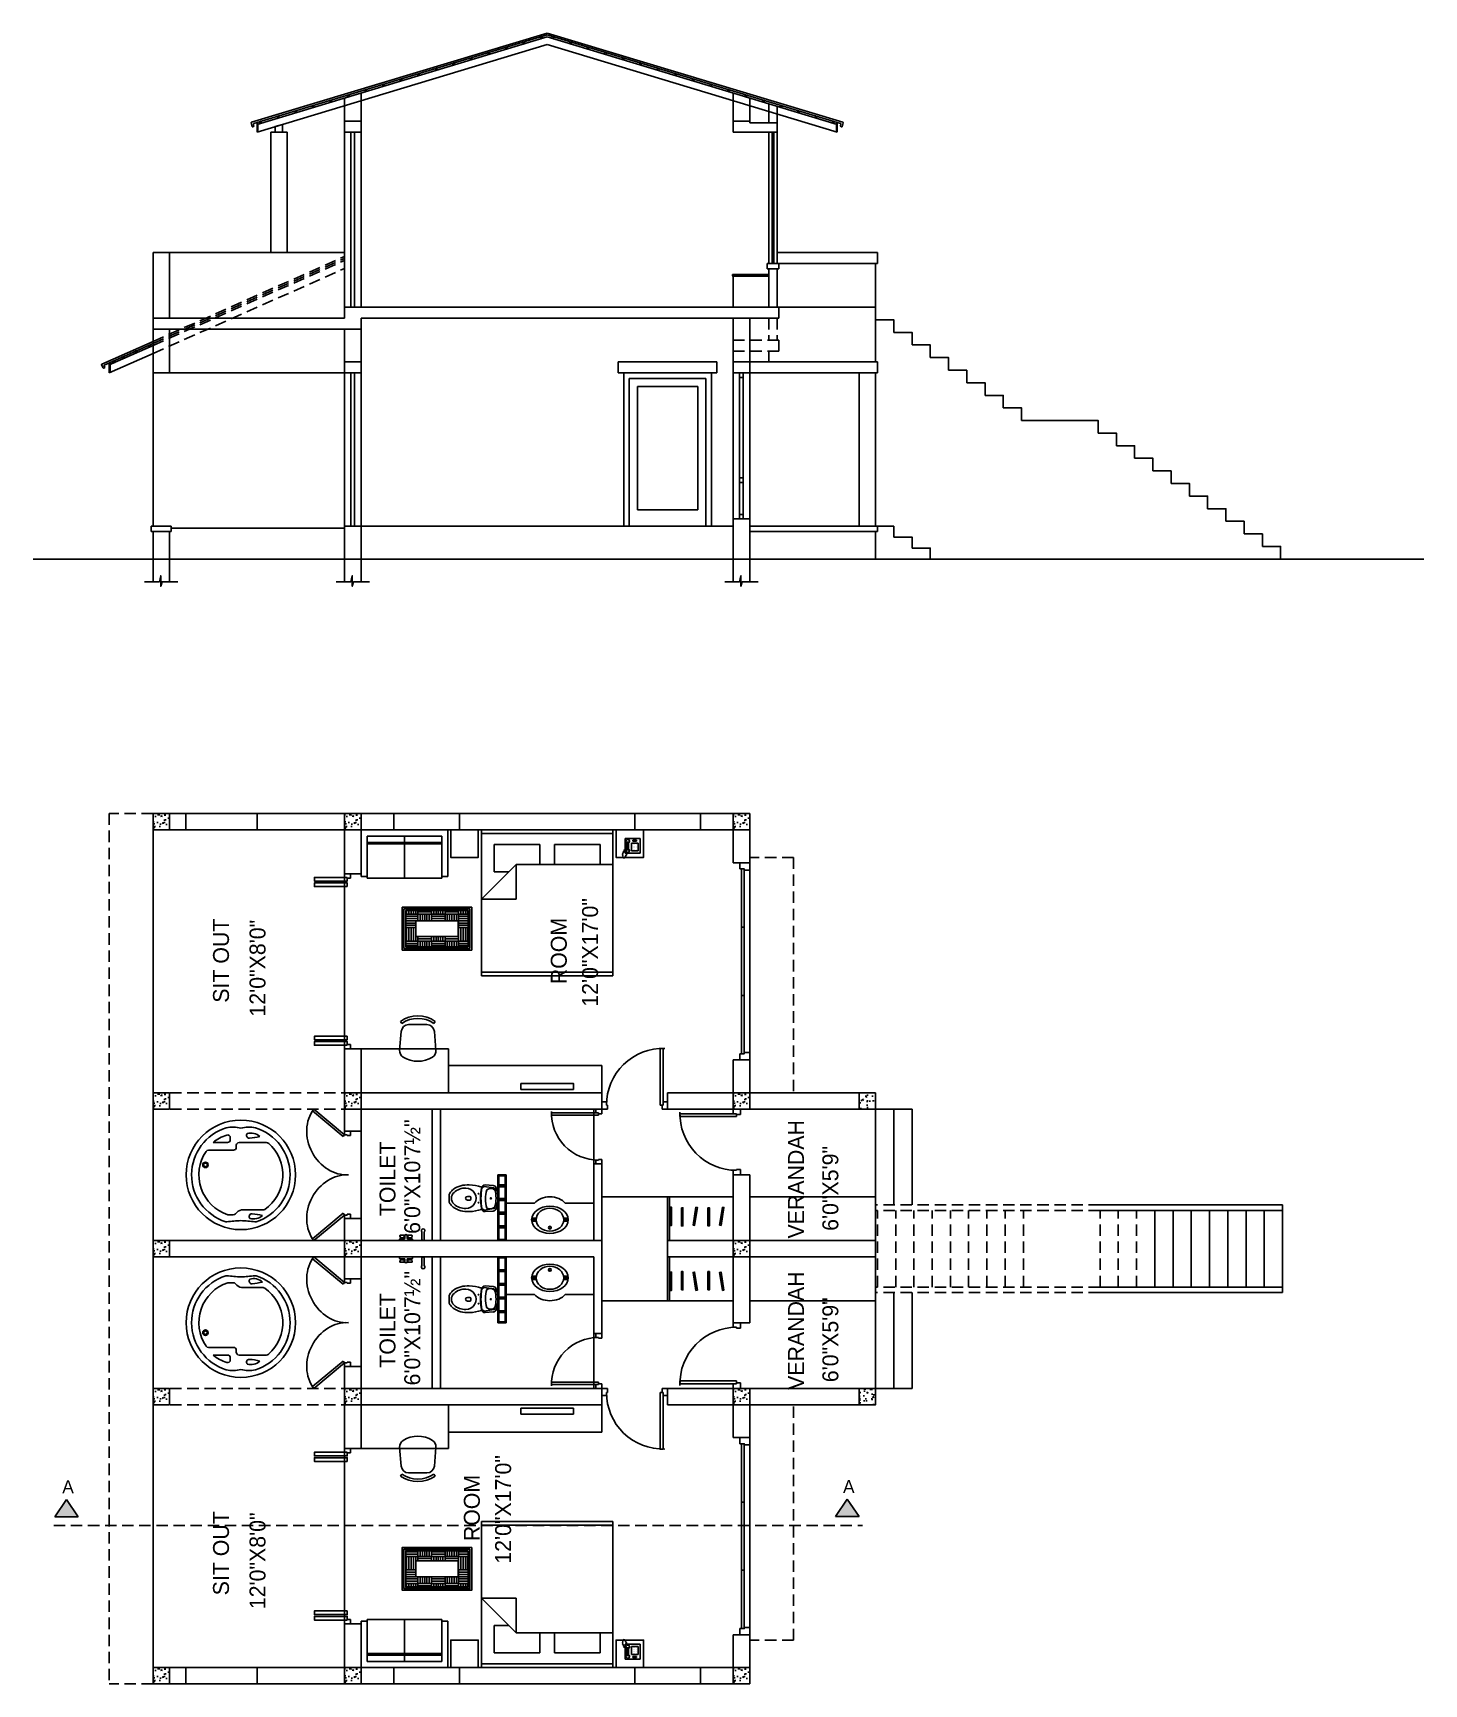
# Model space of a CAD drawing. Extents: x 173554 to 176562, y -34760 to -32805.
# Drawn here: x 173554 to 174317, y -33709 to -32805 of the extents above; entities that cross this region are included whole.
import ezdxf
from ezdxf.enums import TextEntityAlignment as Align

# ---------------------------------------------------------------- set-up
doc = ezdxf.new("R2010")
doc.units = 0
doc.header["$LTSCALE"] = 25
doc.header["$MEASUREMENT"] = 0
for name, pattern in [('DASHDOT', [1, 0.5, -0.25, 0, -0.25]), ('HIDDEN', [0.375, 0.25, -0.125]), ('HIDDEN2', [0.1875, 0.125, -0.0625])]:
    doc.linetypes.add(name, pattern=pattern)
doc.layers.get('0').update_dxf_attribs({"linetype": 'CONTINUOUS'})
for name, color, linetype in [('COLUMN', 31, 'CONTINUOUS'), ('DIMLINE', 254, 'CONTINUOUS'), ('DOOR', 1, 'CONTINUOUS'), ('FRAME', 2, 'CONTINUOUS'), ('FURN', 10, 'CONTINUOUS'), ('GLASS BRICKS', 4, 'CONTINUOUS'), ('HATCH', 8, 'CONTINUOUS'), ('KALKAAL', 7, 'CONTINUOUS'), ('PLUMBING', 6, 'CONTINUOUS'), ('sec', 13, 'DASHDOT'), ('text', 2, 'CONTINUOUS'), ('TILE', 22, 'CONTINUOUS'), ('wall', 13, 'CONTINUOUS'), ('WINDOW', 4, 'CONTINUOUS'), ('window sill', 5, 'CONTINUOUS'), ('WOOD', 7, 'CONTINUOUS')]:
    doc.layers.add(name, color=color, linetype=linetype)
doc.styles.add('STYLE2', font='')
doc.styles.add('style5', font='')
doc.styles.get('STYLE2').set_extended_font_data('Cooper BlkItHd BT')
doc.styles.get('style5').set_extended_font_data('Geometr415 Md BT')
pattern_1 = [(140, (132017.9535, -209108.269), (0.62752135, 7.17260183), [0.75, -8.25]), (85, (132017.9535, -209108.269), (-7.52192134, -1.38751334), [0.6, -6.6]), (190.4514, (132018.006, -209107.671), (-6.89439542, 5.78509382), [0.6374019, -7.01142112]), (136.1842, (132015.9535, -209108.269), (1.65519014, 10.6724105), [1.125, -12.375]), (186.6356, (132016.091, -209107.38), (-9.7411787, 9.34662706), [0.9561029, -10.51713]), (81.1842, (132015.954, -209108.269), (-9.741186, 9.34661945), [0.9, -9.9]), (111, (132016.4535, -209107.269), (4.0261889, 5.96907052), [0.75, -8.25]), (56, (132016.4535, -209107.269), (-7.25150045, 2.43315332), [0.6, -6.6]), (161.4514, (132016.789, -209106.7715), (-3.22530497, 8.40222629), [0.6374019, -7.01142112]), (127.5, (132017.9535, -209108.269), (-3.32893854, 0.121598553), [0, -6.52, 0, -6.7, 0, -6.625]), (97.5, (132017.9535, -209108.269), (-3.94411712, 2.630695374), [0, -3.82, 0, -6.37, 0, -2.525]), (57.5, (132017.9535, -209110.499), (0.225548717, 5.33822436), [0, -2.5, 0, -7.8, 0, -10.35]), (47.5, (132017.9535, -209111.499), (-1.00104982, 5.83186169), [0, -3.25, 0, -5.18, 0, -7.35])]

msp = doc.modelspace()

# ---------------------------------------------------------------- texts
at = {"layer": 'sec', "color": 2, "style": 'STYLE2', "text_generation_flag": 2}
for p in [(173573.6, -33604.82), (174001.5, -33604.71)]:
    msp.add_text('A', height=7.07, dxfattribs=at).set_placement(p, align=Align.CENTER)
at = {"layer": 'text', "style": 'style5'}
for s, height, p in [('12\'0"X17\'0"', 8.7331, (173864.04, -33338.22)), ('SIT OUT', 8.733, (173661.78, -33336.03)), ('12\'0"X8\'0"', 8.733, (173681.79, -33343.62)), ('ROOM', 8.733, (173846.91, -33325.89)), ('6\'0"X10\'7½"', 8.7331, (173766.59, -33462.73)), ('VERANDAH', 8.733, (173976.91, -33465.25)), ('TOILET', 8.733, (173753.02, -33453.01)), ('6\'0"X5\'9"', 8.733, (173995.75, -33461.05)), ('6\'0"X10\'7½"', 8.7331, (173766.59, -33545.77)), ('VERANDAH', 8.733, (173976.91, -33548.2)), ('TOILET', 8.733, (173753.02, -33536.05)), ('6\'0"X5\'9"', 8.733, (173995.75, -33543.99)), ('12\'0"X17\'0"', 8.7331, (173816.39, -33643.46)), ('ROOM', 8.733, (173799.26, -33631.13)), ('SIT OUT', 8.733, (173661.78, -33660.79)), ('12\'0"X8\'0"', 8.733, (173681.79, -33668.38))]:
    msp.add_text(s, height=height, rotation=90, dxfattribs=at).set_placement(p)

# ---------------------------------------------------------------- blocks, each defined once
blk = doc.blocks.new('200028')
at = {"layer": 'PLUMBING'}
for points in [[(4.51, 3.33, 1), (4.19, 3.33, 1)], [(4.19, -1.59, 1), (4.51, -1.59, 1)]]:
    blk.add_hatch(color=256, dxfattribs=at).paths.add_polyline_path(points)
for p, q in [((-11.79, 0.87), (-11.79, 2.11)), ((-11.79, 0.87), (-11.79, -0.37)), ((-0.34, 1.87), (-1.73, 1.87)), ((0.16, 1.37), (0.16, 0.37)), ((6.25, 6.51), (7.37, 7.3)), ((7.37, 7.3), (12.73, 6.53)), ((7.96, 8.15), (12.33, 7.85)), ((-0.34, -0.13), (-1.73, -0.13)), ((6.25, -4.77), (7.37, -5.57)), ((7.37, -5.57), (12.73, -4.79)), ((7.96, -6.42), (12.33, -6.11))]:
    blk.add_line(p, q, dxfattribs=at)
for centre, radius in [((4.35, 3.33), 0.156), ((11.09, 0.87), 0.312), ((4.35, -1.59), 0.156)]:
    blk.add_circle(centre, radius, dxfattribs=at)
for centre, radius, start, end in [((-8.79, 2.11), 3, 147.65406, 180), ((-3.12, -1.48), 9.71, 134.70319, 147.65406), ((-6.7, 1.14), 3.75, 128.54438, 184.14597), ((-6.7, 0.6), 3.75, 175.85403, 231.45562), ((-7.84, 3.29), 3, 125.75457, 134.70319), ((-1.79, -5.38), 13.57, 85.68725, 125.10988), ((-3.1, -2.14), 8.6, 86.88373, 133.68694), ((-1.73, 0.87), 1, 90, 180), ((-1.73, 0.87), 1, 180, 270), ((-2.58, 0.87), 5.57, 269.41964, 90.58036), ((-1.08, -13.97), 22.13, 71.09658, 89.19888), ((-0.34, 1.37), 0.5, 0, 90), ((-0.34, 0.37), 0.5, 270, 0), ((34.56, 0.87), 29.12, 168.76136, 192.0802), ((34.56, 0.87), 28.87, 168.73109, 191.26891), ((7.96, 6.15), 2, 90, 168.76136), ((7.23, 6.32), 1, 81.79253, 168.73109), ((26.7, 1.08), 18.5, 163.69253, 195.26702), ((10.67, 3.52), 3.25, 32.79815, 121.96701), ((12.19, 5.86), 2, 18.03939, 86.02982), ((12.66, 6.04), 0.5, 18.13599, 81.79253), ((-3.12, 0.87), 17.1, 341.86401, 18.13599), ((-3.12, 0.87), 18.1, 341.96061, 18.03939), ((-8.79, -0.37), 3, 180, 212.34594), ((-3.12, 3.22), 9.71, 212.34594, 225.29681), ((-7.84, -1.55), 3, 225.29681, 234.24543), ((-1.79, 7.11), 13.57, 234.89012, 274.31275), ((-3.1, 3.88), 8.6, 226.31306, 273.11627), ((-1.08, 15.71), 22.13, 270.80112, 288.90342), ((7.96, -4.42), 2, 191.23864, 270), ((7.23, -4.58), 1, 191.26891, 278.20747), ((11.03, -1.03), 3.51, 231.73362, 311.90361), ((12.19, -4.12), 2, 273.97018, 341.96061), ((12.66, -4.3), 0.5, 278.20747, 341.86401)]:
    blk.add_arc(centre, radius, start, end, dxfattribs=at)
blk = doc.blocks.new('DR1H902')
at = {"color": 0}
for p, q in [((-0.5, 0), (-0.5, 1)), ((-0.5, 1), (-0.45, 1)), ((-0.45, 0), (-0.45, 1)), ((-0.5, 0), (-0.45, 0))]:
    blk.add_line(p, q, dxfattribs=at)
blk.add_arc((-0.5, 0), 1, 0, 91.707, dxfattribs=at)
blk = doc.blocks.new('A$C3B4262AC')
at = {"layer": 'DOOR'}
for p, q in [((0, 4), (0, 0)), ((2.5, 4), (0, 4)), ((0, 0), (3, 0)), ((2.5, 2.25), (2.5, 4)), ((3, 2.25), (2.5, 2.25)), ((3, 0), (3, 2.25))]:
    blk.add_line(p, q, dxfattribs=at)
blk = doc.blocks.new('A$C1F9E242A')
blk.add_blockref('A$C3B4262AC', (0, 0))
at = {"xscale": -1}
blk.add_blockref('A$C3B4262AC', (36, 0), dxfattribs=at)
at = {"layer": 'DOOR', "xscale": -31, "yscale": 31, "zscale": 68.88888888888889}
blk.add_blockref('DR1H902', (18, 2.25), dxfattribs=at)
blk = doc.blocks.new('*U54')
at = {"xscale": -1}
blk.add_blockref('A$C1F9E242A', (0, -2), dxfattribs=at)
blk = doc.blocks.new('tiffany')
at = {"layer": 'PLUMBING'}
for points in [[(-9.67, 0.85), (-7.91, 0.85, -0.414214), (-7.79, 0.73), (-7.79, 0.7, -0.414214), (-7.91, 0.58), (-9.67, 0.58, -0.414214), (-9.79, 0.7), (-9.79, 0.73, -0.414214)], [(-9.67, 0.38), (-7.91, 0.38, -0.414214), (-7.79, 0.26), (-7.79, 0.22, -0.414214), (-7.91, 0.1), (-9.67, 0.1, -0.414214), (-9.79, 0.22), (-9.79, 0.26, -0.414214)], [(9.67, 0.85), (7.91, 0.85, 0.414214), (7.79, 0.73), (7.79, 0.7, 0.414214), (7.91, 0.58), (9.67, 0.58, 0.414214), (9.79, 0.7), (9.79, 0.73, 0.414214)], [(9.67, 0.38), (7.91, 0.38, 0.414214), (7.79, 0.26), (7.79, 0.22, 0.414214), (7.91, 0.1), (9.67, 0.1, 0.414214), (9.79, 0.22), (9.79, 0.26, 0.414214)], [(-9.67, -0.38), (-7.91, -0.38, 0.414214), (-7.79, -0.26), (-7.79, -0.22, 0.414214), (-7.91, -0.1), (-9.67, -0.1, 0.414214), (-9.79, -0.22), (-9.79, -0.26, 0.414214)], [(-9.67, -0.85), (-7.91, -0.85, 0.414214), (-7.79, -0.73), (-7.79, -0.7, 0.414214), (-7.91, -0.58), (-9.67, -0.58, 0.414214), (-9.79, -0.7), (-9.79, -0.73, 0.414214)], [(9.67, -0.38), (7.91, -0.38, -0.414214), (7.79, -0.26), (7.79, -0.22, -0.414214), (7.91, -0.1), (9.67, -0.1, -0.414214), (9.79, -0.22), (9.79, -0.26, -0.414214)], [(9.67, -0.85), (7.91, -0.85, -0.414214), (7.79, -0.73), (7.79, -0.7, -0.414214), (7.91, -0.58), (9.67, -0.58, -0.414214), (9.79, -0.7), (9.79, -0.73, -0.414214)]]:
    blk.add_lwpolyline(points, format="xyb", close=True, dxfattribs=at)
for radius in [0.762, 0.642]:
    blk.add_circle((0, 4.35), radius, dxfattribs=at)
blk.add_ellipse((0, 0), major_axis=(-10, 0), ratio=0.748, dxfattribs=at)
blk.add_ellipse((0, 0), major_axis=(-7.58, 0), ratio=0.831023, start_param=-1.570796, end_param=4.712389, dxfattribs=at)
blk = doc.blocks.new('BIB')
at = {"layer": 'PLUMBING'}
for p, q in [((-4.72, 0.62), (-0.62, 0.62)), ((-4.72, -0.62), (-0.62, -0.62))]:
    blk.add_line(p, q, dxfattribs=at)
for centre, radius, start, end in [((-5.5, 0), 1, 38.68219, 321.31781), ((-0.62, 0), 0.625, 270, 90)]:
    blk.add_arc(centre, radius, start, end, dxfattribs=at)
blk = doc.blocks.new('SHOWER')
at = {"layer": 'PLUMBING'}
for p, q in [((-3.5, 0), (-3.5, 0.75)), ((-3.5, 0), (3.5, 0)), ((-3.43, 2.65), (-3.1, 1.62)), ((-3.26, 2.88), (-1.09, 2.88)), ((-3.25, 1), (-0.88, 1)), ((-2.93, 1.5), (-1.42, 1.5)), ((-0.92, 2.65), (-1.25, 1.62)), ((-0.62, 1.25), (-0.62, 2.62)), ((0.62, 1.25), (0.62, 2.62)), ((0.88, 1), (3.25, 1)), ((0.91, 2.65), (1.24, 1.62)), ((3.25, 2.88), (1.08, 2.88)), ((2.92, 1.5), (1.4, 1.5)), ((3.42, 2.65), (3.09, 1.62)), ((3.5, 0), (3.5, 0.75))]:
    blk.add_line(p, q, dxfattribs=at)
for centre, radius, start, end in [((-3.25, 0.75), 0.25, 90, 180), ((-3.26, 2.7), 0.175, 90, 197.65012), ((-2.93, 1.67), 0.175, 197.65012, 270), ((-1.42, 1.67), 0.175, 270, 342.34988), ((-1.09, 2.7), 0.175, 342.34988, 90), ((-0.88, 1.25), 0.25, 270, 0), ((0, 2.62), 0.625, 0, 180), ((0.88, 1.25), 0.25, 180, 270), ((1.08, 2.7), 0.175, 90, 197.65012), ((1.4, 1.67), 0.175, 197.65012, 270), ((2.92, 1.67), 0.175, 270, 342.34988), ((3.25, 2.7), 0.175, 342.34988, 90), ((3.25, 0.75), 0.25, 0, 90)]:
    blk.add_arc(centre, radius, start, end, dxfattribs=at)
blk = doc.blocks.new('CARLO')
for p, q in [((35.59, 36.27), (35.59, 50.09)), ((39.78, 47.54), (39.78, 39.56)), ((0.13, 39), (0.13, 36.43)), ((41.28, 38.06), (42.43, 38.06)), ((2.85, 31.97), (2.85, 20.08)), ((38.27, 34.77), (37.09, 34.77)), ((39.77, 18.16), (39.77, 33.27))]:
    blk.add_line(p, q)
for centre, radius in [((22.05, 32.28), 30), ((27.54, 51.7), 1.5), ((27.54, 51.7), 1)]:
    blk.add_circle(centre, radius)
for centre, radius, start, end in [((22.05, 32.28), 27, 17.24852, 162.04471), ((22.05, 32.28), 23, 55.94891, 161.76814), ((34.09, 50.09), 1.5, 0, 55.94891), ((21.06, 32.53), 24, 18.2214, 38.73477), ((-2.21, 40.14), 1.5, 162.04471, 186.69674), ((-156.94, 21.97), 154.3, 3.82403, 6.69674), ((1.63, 39), 1.5, 161.76814, 180), ((1.63, 36.43), 1.5, 180, 233.63326), ((37.09, 36.27), 1.5, 180, 270), ((41.28, 39.56), 1.5, 180, 270), ((42.43, 39.56), 1.5, 270, 18.2214), ((32.34, 36.61), 15.93, 344.15424, 13.33425), ((-160.31, 42.94), 157.69, 353.31673, 356.11562), ((5.15, 25.31), 7.26, 163.61394, 222.41527), ((-0.77, 26.27), 1.5, 355.0864, 133.66206), ((-2.5, 30.81), 5.48, 12.25297, 53.63326), ((38.27, 33.27), 1.5, 0, 90), ((43.66, 27.73), 1.5, 46.33794, 184.9136), ((71.96, 29.49), 29.85, 183.63226, 194.78496), ((37.74, 26.77), 7.26, 317.58473, 16.38606), ((32.42, 27.93), 15.84, 346.65438, 15.86763), ((-2.21, 24.41), 1.5, 173.31673, 197.95484), ((22.05, 32.28), 27, 197.95484, 342.75148), ((-29.07, 28.03), 29.85, 345.21504, 356.36774), ((4.35, 20.08), 1.5, 180, 214.56357), ((22.05, 32.28), 23, 214.56357, 318.97954), ((37.77, 18.35), 2, 318.4718, 360)]:
    blk.add_arc(centre, radius, start, end)
blk = doc.blocks.new('*U72')
blk.add_blockref('A$C1F9E242A', (-36, -2))
blk = doc.blocks.new('*U73')
blk.add_blockref('A$C1F9E242A', (-36, -2))
blk = doc.blocks.new('A$C30EC73FB')
at = {"layer": 'DOOR'}
for p, q in [((2, 0), (-12, 16.94)), ((2.94, 0.78), (-11.02, 17.65)), ((2.94, 0.78), (2, 0))]:
    blk.add_line(p, q, dxfattribs=at)
at = {"layer": 'DOOR', "extrusion": (0, 0, -1)}
blk.add_ellipse((2.83, 1.52), major_axis=(-19.46, 9.92), ratio=0.847758, start_param=0.387427, end_param=2.787493, dxfattribs=at)
blk = doc.blocks.new('SOFA')
at = {"color": 1}
for p, q in [((28, 4), (-28, 4)), ((-28, 4), (-28, -26)), ((24, 0), (-24, 0)), ((-24, 0), (-24, -27)), ((0, -27), (0, 0)), ((28, -26), (28, 4)), ((-24, -4), (24, -4)), ((-24, -5), (24, -5)), ((24, -27), (24, 0)), ((24, -27), (24, 0)), ((-28, -26), (-24, -26)), ((-24, -27), (24, -27)), ((24, -26), (28, -26))]:
    blk.add_line(p, q, dxfattribs=at)
blk = doc.blocks.new('RECTANG')
for p, q in [((1, 1), (0, 1)), ((0, 1), (0, 0)), ((1, 0), (1, 1)), ((0, 0), (1, 0))]:
    blk.add_line(p, q)
blk = doc.blocks.new('BEDKING')
at = {"color": 0}
for p, q in [((-78, -36), (-78, 36)), ((-19, 36), (-19, -17)), ((-8, 29), (-19, 29)), ((-8, 4), (-8, 29)), ((-2, 36), (-2, -36)), ((-19, 4), (-8, 4)), ((-8, -4), (-19, -4)), ((-8, -29), (-8, -4)), ((-38, -17), (-19, -17)), ((-38, -36), (-38, -17)), ((-19, -17), (-38, -36)), ((-23, -21), (-23, -29)), ((-23, -29), (-8, -29))]:
    blk.add_line(p, q, dxfattribs=at)
at = {"color": 0, "xscale": 80, "yscale": 72, "zscale": 80}
blk.add_blockref('RECTANG', (-80, -36), dxfattribs=at)
blk = doc.blocks.new('FNPHONE')
at = {"color": 0}
for p, q in [((-0.9, 0.22), (-1.5, 0.02)), ((-0.7, 0.62), (-1.3, 0.42)), ((-0.5, 1.02), (-1.1, 0.82)), ((-0.3, 1.42), (-0.9, 1.22)), ((-0.1, 1.82), (-0.7, 1.62)), ((1.06, 0.56), (0.7, -0.58)), ((0.92, 6.54), (0.92, 1.54)), ((1.92, 6.54), (1.92, 1.54)), ((4.33, 4.85), (4.33, 4.85)), ((4.33, 3.91), (4.33, 3.91)), ((4.33, 2.97), (4.33, 2.97)), ((4.33, 2.03), (4.33, 2.03)), ((5.27, 4.85), (5.27, 4.85)), ((5.27, 3.91), (5.27, 3.91)), ((5.27, 2.97), (5.27, 2.97)), ((5.27, 2.03), (5.27, 2.03)), ((6.21, 4.85), (6.21, 4.85)), ((6.21, 3.91), (6.21, 3.91)), ((6.21, 2.97), (6.21, 2.97)), ((6.21, 2.03), (6.21, 2.03)), ((-1.1, -0.18), (-1.7, -0.38)), ((-1.1, -0.58), (-1.7, -0.78)), ((-1.1, -0.98), (-1.7, -1.18)), ((-1.1, -1.38), (-1.7, -1.58)), ((-0.9, -1.78), (-1.5, -1.98)), ((-0.7, -2.18), (-1.3, -2.38)), ((-0.23, -2.46), (-0.83, -2.66)), ((0.3, -1.98), (-0.3, -2.18)), ((0.5, -1.58), (-0.1, -1.78)), ((0.7, -1.18), (0.1, -1.38)), ((0.9, -0.78), (0.3, -0.98))]:
    blk.add_line(p, q, dxfattribs=at)
for centre, start, end in [((1.42, 6.54), 298.49146, 241.50854), ((1.42, 1.54), 118.49146, 61.50854)]:
    blk.add_arc(centre, 1.05, start, end, dxfattribs=at)
for p, xscale, yscale, zscale in [((0, 0), 8.20528234483245, 8.104073169521023, 8.20528234483245), ((3.4, 1.25), 3.75, 4.375, 3.75), ((4.18, 6.72), 2.03125, 0.46875, 2.03125)]:
    blk.add_blockref('RECTANG', p, dxfattribs=dict(at, xscale=xscale, yscale=yscale, zscale=zscale))
blk = doc.blocks.new('CHAIR1')
at = {"color": 0}
for p, q in [((6.09, 9.96), (16.38, 9.07)), ((20.77, 8.8), (21.88, 9.57)), ((20.09, 5.02), (20.09, -5.02)), ((20.77, -8.8), (21.88, -9.57)), ((6.09, -9.96), (16.38, -9.07))]:
    blk.add_line(p, q, dxfattribs=at)
for centre, radius, start, end in [((5.74, 5.91), 4.06, 85.03026, 148.40697), ((16.03, 5.02), 4.06, 0, 85.03026), ((7.9, 0), 16.94, 325.61966, 34.38034), ((15.35, 0), 15.35, 148.40697, 211.59303), ((7.9, 0), 15.59, 325.61966, 34.38034), ((5.74, -5.91), 4.06, 211.59303, 274.96974), ((16.03, -5.02), 4.06, 274.96974, 0)]:
    blk.add_arc(centre, radius, start, end, dxfattribs=at)

# ---------------------------------------------------------------- hatches: boundary and pattern name
at = {"layer": 'FURN'}
h = msp.add_hatch(dxfattribs=at)
h.set_pattern_fill('AR-PARQ1', color=9, scale=0.61875, angle=-90, style=0)
h.set_pattern_definition([(180, (179749.8995, -28438.911), (-7.425, -7.425), [7.425, -7.425]), (180, (179749.8995, -28437.6734), (-7.425, -7.425), [7.425, -7.425]), (180, (179749.8995, -28436.436), (-7.425, -7.425), [7.425, -7.425]), (180, (179749.8995, -28435.1984), (-7.425, -7.425), [7.425, -7.425]), (180, (179749.8995, -28433.961), (-7.425, -7.425), [7.425, -7.425]), (180, (179749.8995, -28432.7234), (-7.425, -7.425), [7.425, -7.425]), (180, (179749.8995, -28431.486), (-7.425, -7.425), [7.425, -7.425]), (90, (179742.4745, -28438.911), (7.425, 7.425), [7.425, -7.425]), (90, (179741.237, -28438.911), (7.425, 7.425), [7.425, -7.425]), (90, (179739.9995, -28438.911), (7.425, 7.425), [7.425, -7.425]), (90, (179738.762, -28438.911), (7.425, 7.425), [7.425, -7.425]), (90, (179737.5245, -28438.911), (7.425, 7.425), [7.425, -7.425]), (90, (179736.287, -28438.911), (7.425, 7.425), [7.425, -7.425]), (90, (179735.0495, -28438.911), (7.425, 7.425), [7.425, -7.425])])
h.paths.add_polyline_path([(173758.63, -33305.37), (173758.63, -33285.58), (173792.95, -33285.58), (173792.95, -33305.37)])
h.paths.add_polyline_path([(173787.34, -33299.8), (173787.34, -33291.15), (173764.15, -33291.15), (173764.15, -33299.8)], flags=16)
h = msp.add_hatch(dxfattribs=at)
h.set_pattern_fill('AR-PARQ1', color=9, scale=0.61875, angle=-90, style=0)
h.set_pattern_definition([(180, (179749.8995, -38502.834), (-7.425, 7.425), [7.425, -7.425]), (180, (179749.8995, -38504.0715), (-7.425, 7.425), [7.425, -7.425]), (180, (179749.8995, -38505.309), (-7.425, 7.425), [7.425, -7.425]), (180, (179749.8995, -38506.5465), (-7.425, 7.425), [7.425, -7.425]), (180, (179749.8995, -38507.784), (-7.425, 7.425), [7.425, -7.425]), (180, (179749.8995, -38509.0215), (-7.425, 7.425), [7.425, -7.425]), (180, (179749.8995, -38510.259), (-7.425, 7.425), [7.425, -7.425]), (270, (179742.4745, -38502.834), (7.425, -7.425), [7.425, -7.425]), (270, (179741.237, -38502.834), (7.425, -7.425), [7.425, -7.425]), (270, (179739.9995, -38502.834), (7.425, -7.425), [7.425, -7.425]), (270, (179738.762, -38502.834), (7.425, -7.425), [7.425, -7.425]), (270, (179737.5245, -38502.834), (7.425, -7.425), [7.425, -7.425]), (270, (179736.287, -38502.834), (7.425, -7.425), [7.425, -7.425]), (270, (179735.0495, -38502.834), (7.425, -7.425), [7.425, -7.425])])
h.paths.add_polyline_path([(173758.63, -33636.38), (173758.63, -33656.17), (173792.95, -33656.17), (173792.95, -33636.38)])
h.paths.add_polyline_path([(173787.34, -33641.95), (173787.34, -33650.6), (173764.15, -33650.6), (173764.15, -33641.95)], flags=16)
at = {"layer": 'HATCH'}
h = msp.add_hatch(dxfattribs=at)
h.set_pattern_fill('AR-CONC', color=8, angle=90, style=0)
h.set_pattern_definition([(140, (135927.648, -206726.43), (0.62752135, 7.17260183), [0.75, -8.25]), (85, (135927.648, -206726.43), (-7.52192134, -1.38751334), [0.6, -6.6]), (190.4514, (135927.7, -206725.8325), (-6.89439542, 5.78509382), [0.6374019, -7.01142112]), (136.1842, (135925.648, -206726.43), (1.65519014, 10.6724105), [1.125, -12.375]), (186.6356, (135925.786, -206725.541), (-9.7411787, 9.34662706), [0.9561029, -10.51713]), (81.1842, (135925.648, -206726.43), (-9.741186, 9.34661945), [0.9, -9.9]), (111, (135926.148, -206725.43), (4.0261889, 5.96907052), [0.75, -8.25]), (56, (135926.148, -206725.43), (-7.25150045, 2.43315332), [0.6, -6.6]), (161.4514, (135926.4834, -206724.933), (-3.22530497, 8.40222629), [0.6374019, -7.01142112]), (127.5, (135927.6479, -206726.4303), (-3.32893854, 0.121598553), [0, -6.52, 0, -6.7, 0, -6.625]), (97.5, (135927.648, -206726.4303), (-3.94411712, 2.630695374), [0, -3.82, 0, -6.37, 0, -2.525]), (57.5, (135927.6479, -206728.6603), (0.225548717, 5.33822436), [0, -2.5, 0, -7.8, 0, -10.35]), (47.5, (135927.648, -206729.6603), (-1.00104982, 5.83186169), [0, -3.25, 0, -5.18, 0, -7.35])])
h.paths.add_polyline_path([(173620.18, -33232.37), (173620.18, -33241.37), (173629.18, -33241.37), (173629.18, -33232.37)])
h = msp.add_hatch(dxfattribs=at)
h.set_pattern_fill('AR-CONC', color=8, angle=90, style=0)
h.set_pattern_definition([(140, (136032.648, -206726.43), (0.62752135, 7.17260183), [0.75, -8.25]), (85, (136032.648, -206726.43), (-7.52192134, -1.38751334), [0.6, -6.6]), (190.4514, (136032.7, -206725.8325), (-6.89439542, 5.78509382), [0.6374019, -7.01142112]), (136.1842, (136030.648, -206726.43), (1.65519014, 10.6724105), [1.125, -12.375]), (186.6356, (136030.786, -206725.541), (-9.7411787, 9.34662706), [0.9561029, -10.51713]), (81.1842, (136030.648, -206726.43), (-9.741186, 9.34661945), [0.9, -9.9]), (111, (136031.148, -206725.43), (4.0261889, 5.96907052), [0.75, -8.25]), (56, (136031.148, -206725.43), (-7.25150045, 2.43315332), [0.6, -6.6]), (161.4514, (136031.4834, -206724.933), (-3.22530497, 8.40222629), [0.6374019, -7.01142112]), (127.5, (136032.6479, -206726.4303), (-3.32893854, 0.121598553), [0, -6.52, 0, -6.7, 0, -6.625]), (97.5, (136032.648, -206726.4303), (-3.94411712, 2.630695374), [0, -3.82, 0, -6.37, 0, -2.525]), (57.5, (136032.6479, -206728.6603), (0.225548717, 5.33822436), [0, -2.5, 0, -7.8, 0, -10.35]), (47.5, (136032.648, -206729.6603), (-1.00104982, 5.83186169), [0, -3.25, 0, -5.18, 0, -7.35])])
h.paths.add_polyline_path([(173725.18, -33232.37), (173725.18, -33241.37), (173734.18, -33241.37), (173734.18, -33232.37)])
h = msp.add_hatch(dxfattribs=at)
h.set_pattern_fill('AR-CONC', color=8, angle=90, style=0)
h.set_pattern_definition([(140, (136245.648, -206726.429), (0.62752135, 7.17260183), [0.75, -8.25]), (85, (136245.648, -206726.429), (-7.52192134, -1.38751334), [0.6, -6.6]), (190.4514, (136245.7, -206725.831), (-6.89439542, 5.78509382), [0.6374019, -7.01142112]), (136.1842, (136243.648, -206726.429), (1.65519014, 10.6724105), [1.125, -12.375]), (186.6356, (136243.786, -206725.539), (-9.7411787, 9.34662706), [0.9561029, -10.51713]), (81.1842, (136243.648, -206726.429), (-9.741186, 9.34661945), [0.9, -9.9]), (111, (136244.148, -206725.429), (4.0261889, 5.96907052), [0.75, -8.25]), (56, (136244.148, -206725.429), (-7.25150045, 2.43315332), [0.6, -6.6]), (161.4514, (136244.4834, -206724.931), (-3.22530497, 8.40222629), [0.6374019, -7.01142112]), (127.5, (136245.6479, -206726.4288), (-3.32893854, 0.121598553), [0, -6.52, 0, -6.7, 0, -6.625]), (97.5, (136245.648, -206726.4288), (-3.94411712, 2.630695374), [0, -3.82, 0, -6.37, 0, -2.525]), (57.5, (136245.6479, -206728.6588), (0.225548717, 5.33822436), [0, -2.5, 0, -7.8, 0, -10.35]), (47.5, (136245.648, -206729.6588), (-1.00104982, 5.83186169), [0, -3.25, 0, -5.18, 0, -7.35])])
h.paths.add_polyline_path([(173938.18, -33232.37), (173938.18, -33241.37), (173947.18, -33241.37), (173947.18, -33232.37)])
h = msp.add_hatch(dxfattribs=at)
h.set_pattern_fill('AR-CONC', color=8, angle=90, style=0)
h.set_pattern_definition([(140, (135927.648, -206879.43), (0.62752135, 7.17260183), [0.75, -8.25]), (85, (135927.648, -206879.43), (-7.52192134, -1.38751334), [0.6, -6.6]), (190.4514, (135927.7, -206878.8325), (-6.89439542, 5.78509382), [0.6374019, -7.01142112]), (136.1842, (135925.648, -206879.43), (1.65519014, 10.6724105), [1.125, -12.375]), (186.6356, (135925.786, -206878.541), (-9.7411787, 9.34662706), [0.9561029, -10.51713]), (81.1842, (135925.648, -206879.43), (-9.741186, 9.34661945), [0.9, -9.9]), (111, (135926.148, -206878.43), (4.0261889, 5.96907052), [0.75, -8.25]), (56, (135926.148, -206878.43), (-7.25150045, 2.43315332), [0.6, -6.6]), (161.4514, (135926.4834, -206877.933), (-3.22530497, 8.40222629), [0.6374019, -7.01142112]), (127.5, (135927.6479, -206879.4303), (-3.32893854, 0.121598553), [0, -6.52, 0, -6.7, 0, -6.625]), (97.5, (135927.648, -206879.4303), (-3.94411712, 2.630695374), [0, -3.82, 0, -6.37, 0, -2.525]), (57.5, (135927.6479, -206881.6603), (0.225548717, 5.33822436), [0, -2.5, 0, -7.8, 0, -10.35]), (47.5, (135927.648, -206882.6603), (-1.00104982, 5.83186169), [0, -3.25, 0, -5.18, 0, -7.35])])
h.paths.add_polyline_path([(173620.18, -33385.37), (173620.18, -33394.37), (173629.18, -33394.37), (173629.18, -33385.37)])
h = msp.add_hatch(dxfattribs=at)
h.set_pattern_fill('AR-CONC', color=8, angle=90, style=0)
h.set_pattern_definition([(140, (136032.648, -206879.429), (0.62752135, 7.17260183), [0.75, -8.25]), (85, (136032.648, -206879.429), (-7.52192134, -1.38751334), [0.6, -6.6]), (190.4514, (136032.7, -206878.831), (-6.89439542, 5.78509382), [0.6374019, -7.01142112]), (136.1842, (136030.648, -206879.429), (1.65519014, 10.6724105), [1.125, -12.375]), (186.6356, (136030.786, -206878.539), (-9.7411787, 9.34662706), [0.9561029, -10.51713]), (81.1842, (136030.648, -206879.429), (-9.741186, 9.34661945), [0.9, -9.9]), (111, (136031.148, -206878.429), (4.0261889, 5.96907052), [0.75, -8.25]), (56, (136031.148, -206878.429), (-7.25150045, 2.43315332), [0.6, -6.6]), (161.4514, (136031.4834, -206877.931), (-3.22530497, 8.40222629), [0.6374019, -7.01142112]), (127.5, (136032.6479, -206879.4288), (-3.32893854, 0.121598553), [0, -6.52, 0, -6.7, 0, -6.625]), (97.5, (136032.648, -206879.4288), (-3.94411712, 2.630695374), [0, -3.82, 0, -6.37, 0, -2.525]), (57.5, (136032.6479, -206881.6588), (0.225548717, 5.33822436), [0, -2.5, 0, -7.8, 0, -10.35]), (47.5, (136032.648, -206882.6588), (-1.00104982, 5.83186169), [0, -3.25, 0, -5.18, 0, -7.35])])
h.paths.add_polyline_path([(173725.18, -33385.37), (173725.18, -33394.37), (173734.18, -33394.37), (173734.18, -33385.37)])
h = msp.add_hatch(dxfattribs=at)
h.set_pattern_fill('AR-CONC', color=8, angle=90, style=0)
h.set_pattern_definition([(140, (136245.648, -206879.429), (0.62752135, 7.17260183), [0.75, -8.25]), (85, (136245.648, -206879.429), (-7.52192134, -1.38751334), [0.6, -6.6]), (190.4514, (136245.7, -206878.831), (-6.89439542, 5.78509382), [0.6374019, -7.01142112]), (136.1842, (136243.648, -206879.429), (1.65519014, 10.6724105), [1.125, -12.375]), (186.6356, (136243.786, -206878.539), (-9.7411787, 9.34662706), [0.9561029, -10.51713]), (81.1842, (136243.648, -206879.429), (-9.741186, 9.34661945), [0.9, -9.9]), (111, (136244.148, -206878.429), (4.0261889, 5.96907052), [0.75, -8.25]), (56, (136244.148, -206878.429), (-7.25150045, 2.43315332), [0.6, -6.6]), (161.4514, (136244.4834, -206877.931), (-3.22530497, 8.40222629), [0.6374019, -7.01142112]), (127.5, (136245.6479, -206879.4288), (-3.32893854, 0.121598553), [0, -6.52, 0, -6.7, 0, -6.625]), (97.5, (136245.648, -206879.4288), (-3.94411712, 2.630695374), [0, -3.82, 0, -6.37, 0, -2.525]), (57.5, (136245.6479, -206881.6588), (0.225548717, 5.33822436), [0, -2.5, 0, -7.8, 0, -10.35]), (47.5, (136245.648, -206882.6588), (-1.00104982, 5.83186169), [0, -3.25, 0, -5.18, 0, -7.35])])
h.paths.add_polyline_path([(173938.18, -33385.37), (173938.18, -33394.37), (173947.18, -33394.37), (173947.18, -33385.37)])
h = msp.add_hatch(dxfattribs=at)
h.set_pattern_fill('AR-CONC', color=8, angle=90, style=0)
h.set_pattern_definition(pattern_1)
h.paths.add_polyline_path([(174007.18, -33394.37), (174016.18, -33394.37), (174016.18, -33385.37), (174007.18, -33385.37)])
h = msp.add_hatch(dxfattribs=at)
h.set_pattern_fill('AR-CONC', color=8, angle=90, style=0)
h.set_pattern_definition([(140, (135927.648, -206960.429), (0.62752135, 7.17260183), [0.75, -8.25]), (85, (135927.648, -206960.429), (-7.52192134, -1.38751334), [0.6, -6.6]), (190.4514, (135927.7, -206959.831), (-6.89439542, 5.78509382), [0.6374019, -7.01142112]), (136.1842, (135925.648, -206960.429), (1.65519014, 10.6724105), [1.125, -12.375]), (186.6356, (135925.786, -206959.539), (-9.7411787, 9.34662706), [0.9561029, -10.51713]), (81.1842, (135925.648, -206960.429), (-9.741186, 9.34661945), [0.9, -9.9]), (111, (135926.148, -206959.429), (4.0261889, 5.96907052), [0.75, -8.25]), (56, (135926.148, -206959.429), (-7.25150045, 2.43315332), [0.6, -6.6]), (161.4514, (135926.4834, -206958.931), (-3.22530497, 8.40222629), [0.6374019, -7.01142112]), (127.5, (135927.6479, -206960.4288), (-3.32893854, 0.121598553), [0, -6.52, 0, -6.7, 0, -6.625]), (97.5, (135927.648, -206960.4288), (-3.94411712, 2.630695374), [0, -3.82, 0, -6.37, 0, -2.525]), (57.5, (135927.6479, -206962.6588), (0.225548717, 5.33822436), [0, -2.5, 0, -7.8, 0, -10.35]), (47.5, (135927.648, -206963.6588), (-1.00104982, 5.83186169), [0, -3.25, 0, -5.18, 0, -7.35])])
h.paths.add_polyline_path([(173620.18, -33466.37), (173620.18, -33475.37), (173629.18, -33475.37), (173629.18, -33466.37)])
h = msp.add_hatch(dxfattribs=at)
h.set_pattern_fill('AR-CONC', color=8, angle=90, style=0)
h.set_pattern_definition([(140, (136032.648, -206960.43), (0.62752135, 7.17260183), [0.75, -8.25]), (85, (136032.648, -206960.43), (-7.52192134, -1.38751334), [0.6, -6.6]), (190.4514, (136032.7, -206959.8325), (-6.89439542, 5.78509382), [0.6374019, -7.01142112]), (136.1842, (136030.648, -206960.43), (1.65519014, 10.6724105), [1.125, -12.375]), (186.6356, (136030.786, -206959.541), (-9.7411787, 9.34662706), [0.9561029, -10.51713]), (81.1842, (136030.648, -206960.43), (-9.741186, 9.34661945), [0.9, -9.9]), (111, (136031.148, -206959.43), (4.0261889, 5.96907052), [0.75, -8.25]), (56, (136031.148, -206959.43), (-7.25150045, 2.43315332), [0.6, -6.6]), (161.4514, (136031.4834, -206958.933), (-3.22530497, 8.40222629), [0.6374019, -7.01142112]), (127.5, (136032.6479, -206960.4303), (-3.32893854, 0.121598553), [0, -6.52, 0, -6.7, 0, -6.625]), (97.5, (136032.648, -206960.4303), (-3.94411712, 2.630695374), [0, -3.82, 0, -6.37, 0, -2.525]), (57.5, (136032.6479, -206962.6603), (0.225548717, 5.33822436), [0, -2.5, 0, -7.8, 0, -10.35]), (47.5, (136032.648, -206963.6603), (-1.00104982, 5.83186169), [0, -3.25, 0, -5.18, 0, -7.35])])
h.paths.add_polyline_path([(173725.18, -33466.37), (173725.18, -33475.37), (173734.18, -33475.37), (173734.18, -33466.37)])
h = msp.add_hatch(dxfattribs=at)
h.set_pattern_fill('AR-CONC', color=8, angle=90, style=0)
h.set_pattern_definition([(140, (136245.648, -206960.43), (0.62752135, 7.17260183), [0.75, -8.25]), (85, (136245.648, -206960.43), (-7.52192134, -1.38751334), [0.6, -6.6]), (190.4514, (136245.7, -206959.8325), (-6.89439542, 5.78509382), [0.6374019, -7.01142112]), (136.1842, (136243.648, -206960.43), (1.65519014, 10.6724105), [1.125, -12.375]), (186.6356, (136243.786, -206959.541), (-9.7411787, 9.34662706), [0.9561029, -10.51713]), (81.1842, (136243.648, -206960.43), (-9.741186, 9.34661945), [0.9, -9.9]), (111, (136244.148, -206959.43), (4.0261889, 5.96907052), [0.75, -8.25]), (56, (136244.148, -206959.43), (-7.25150045, 2.43315332), [0.6, -6.6]), (161.4514, (136244.4834, -206958.933), (-3.22530497, 8.40222629), [0.6374019, -7.01142112]), (127.5, (136245.6479, -206960.4303), (-3.32893854, 0.121598553), [0, -6.52, 0, -6.7, 0, -6.625]), (97.5, (136245.648, -206960.4303), (-3.94411712, 2.630695374), [0, -3.82, 0, -6.37, 0, -2.525]), (57.5, (136245.6479, -206962.6603), (0.225548717, 5.33822436), [0, -2.5, 0, -7.8, 0, -10.35]), (47.5, (136245.648, -206963.6603), (-1.00104982, 5.83186169), [0, -3.25, 0, -5.18, 0, -7.35])])
h.paths.add_polyline_path([(173938.18, -33466.37), (173938.18, -33475.37), (173947.18, -33475.37), (173947.18, -33466.37)])
h = msp.add_hatch(dxfattribs=at)
h.set_pattern_fill('AR-CONC', color=8, angle=90, style=0)
h.set_pattern_definition([(140, (135927.648, -207041.43), (0.62752135, 7.17260183), [0.75, -8.25]), (85, (135927.648, -207041.43), (-7.52192134, -1.38751334), [0.6, -6.6]), (190.4514, (135927.7, -207040.8325), (-6.89439542, 5.78509382), [0.6374019, -7.01142112]), (136.1842, (135925.648, -207041.43), (1.65519014, 10.6724105), [1.125, -12.375]), (186.6356, (135925.786, -207040.541), (-9.7411787, 9.34662706), [0.9561029, -10.51713]), (81.1842, (135925.648, -207041.43), (-9.741186, 9.34661945), [0.9, -9.9]), (111, (135926.148, -207040.43), (4.0261889, 5.96907052), [0.75, -8.25]), (56, (135926.148, -207040.43), (-7.25150045, 2.43315332), [0.6, -6.6]), (161.4514, (135926.4834, -207039.933), (-3.22530497, 8.40222629), [0.6374019, -7.01142112]), (127.5, (135927.6479, -207041.4303), (-3.32893854, 0.121598553), [0, -6.52, 0, -6.7, 0, -6.625]), (97.5, (135927.648, -207041.4303), (-3.94411712, 2.630695374), [0, -3.82, 0, -6.37, 0, -2.525]), (57.5, (135927.6479, -207043.6603), (0.225548717, 5.33822436), [0, -2.5, 0, -7.8, 0, -10.35]), (47.5, (135927.648, -207044.6603), (-1.00104982, 5.83186169), [0, -3.25, 0, -5.18, 0, -7.35])])
h.paths.add_polyline_path([(173620.18, -33547.37), (173620.18, -33556.37), (173629.18, -33556.37), (173629.18, -33547.37)])
h = msp.add_hatch(dxfattribs=at)
h.set_pattern_fill('AR-CONC', color=8, angle=90, style=0)
h.set_pattern_definition([(140, (136032.648, -207041.43), (0.62752135, 7.17260183), [0.75, -8.25]), (85, (136032.648, -207041.43), (-7.52192134, -1.38751334), [0.6, -6.6]), (190.4514, (136032.7, -207040.8325), (-6.89439542, 5.78509382), [0.6374019, -7.01142112]), (136.1842, (136030.648, -207041.43), (1.65519014, 10.6724105), [1.125, -12.375]), (186.6356, (136030.786, -207040.541), (-9.7411787, 9.34662706), [0.9561029, -10.51713]), (81.1842, (136030.648, -207041.43), (-9.741186, 9.34661945), [0.9, -9.9]), (111, (136031.148, -207040.43), (4.0261889, 5.96907052), [0.75, -8.25]), (56, (136031.148, -207040.43), (-7.25150045, 2.43315332), [0.6, -6.6]), (161.4514, (136031.4834, -207039.933), (-3.22530497, 8.40222629), [0.6374019, -7.01142112]), (127.5, (136032.6479, -207041.4303), (-3.32893854, 0.121598553), [0, -6.52, 0, -6.7, 0, -6.625]), (97.5, (136032.648, -207041.4303), (-3.94411712, 2.630695374), [0, -3.82, 0, -6.37, 0, -2.525]), (57.5, (136032.6479, -207043.6603), (0.225548717, 5.33822436), [0, -2.5, 0, -7.8, 0, -10.35]), (47.5, (136032.648, -207044.6603), (-1.00104982, 5.83186169), [0, -3.25, 0, -5.18, 0, -7.35])])
h.paths.add_polyline_path([(173725.18, -33547.37), (173725.18, -33556.37), (173734.18, -33556.37), (173734.18, -33547.37)])
h = msp.add_hatch(dxfattribs=at)
h.set_pattern_fill('AR-CONC', color=8, angle=90, style=0)
h.set_pattern_definition([(140, (136245.648, -207041.432), (0.62752135, 7.17260183), [0.75, -8.25]), (85, (136245.648, -207041.432), (-7.52192134, -1.38751334), [0.6, -6.6]), (190.4514, (136245.7, -207040.834), (-6.89439542, 5.78509382), [0.6374019, -7.01142112]), (136.1842, (136243.648, -207041.432), (1.65519014, 10.6724105), [1.125, -12.375]), (186.6356, (136243.786, -207040.542), (-9.7411787, 9.34662706), [0.9561029, -10.51713]), (81.1842, (136243.648, -207041.432), (-9.741186, 9.34661945), [0.9, -9.9]), (111, (136244.148, -207040.432), (4.0261889, 5.96907052), [0.75, -8.25]), (56, (136244.148, -207040.432), (-7.25150045, 2.43315332), [0.6, -6.6]), (161.4514, (136244.4834, -207039.934), (-3.22530497, 8.40222629), [0.6374019, -7.01142112]), (127.5, (136245.6479, -207041.4317), (-3.32893854, 0.121598553), [0, -6.52, 0, -6.7, 0, -6.625]), (97.5, (136245.648, -207041.4317), (-3.94411712, 2.630695374), [0, -3.82, 0, -6.37, 0, -2.525]), (57.5, (136245.6479, -207043.6617), (0.225548717, 5.33822436), [0, -2.5, 0, -7.8, 0, -10.35]), (47.5, (136245.648, -207044.6617), (-1.00104982, 5.83186169), [0, -3.25, 0, -5.18, 0, -7.35])])
h.paths.add_polyline_path([(173938.18, -33547.37), (173938.18, -33556.37), (173947.18, -33556.37), (173947.18, -33547.37)])
h = msp.add_hatch(dxfattribs=at)
h.set_pattern_fill('AR-CONC', color=8, angle=90, style=0)
h.set_pattern_definition(pattern_1)
h.paths.add_polyline_path([(174007.18, -33547.37), (174007.18, -33556.37), (174016.18, -33556.37), (174016.18, -33547.37)])
h = msp.add_hatch(dxfattribs=at)
h.set_pattern_fill('AR-CONC', color=8, angle=90, style=0)
h.set_pattern_definition([(140, (135927.648, -207194.43), (0.62752135, 7.17260183), [0.75, -8.25]), (85, (135927.648, -207194.43), (-7.52192134, -1.38751334), [0.6, -6.6]), (190.4514, (135927.7, -207193.8325), (-6.89439542, 5.78509382), [0.6374019, -7.01142112]), (136.1842, (135925.648, -207194.43), (1.65519014, 10.6724105), [1.125, -12.375]), (186.6356, (135925.786, -207193.541), (-9.7411787, 9.34662706), [0.9561029, -10.51713]), (81.1842, (135925.648, -207194.43), (-9.741186, 9.34661945), [0.9, -9.9]), (111, (135926.148, -207193.43), (4.0261889, 5.96907052), [0.75, -8.25]), (56, (135926.148, -207193.43), (-7.25150045, 2.43315332), [0.6, -6.6]), (161.4514, (135926.4834, -207192.933), (-3.22530497, 8.40222629), [0.6374019, -7.01142112]), (127.5, (135927.6479, -207194.4303), (-3.32893854, 0.121598553), [0, -6.52, 0, -6.7, 0, -6.625]), (97.5, (135927.648, -207194.4303), (-3.94411712, 2.630695374), [0, -3.82, 0, -6.37, 0, -2.525]), (57.5, (135927.6479, -207196.6603), (0.225548717, 5.33822436), [0, -2.5, 0, -7.8, 0, -10.35]), (47.5, (135927.648, -207197.6603), (-1.00104982, 5.83186169), [0, -3.25, 0, -5.18, 0, -7.35])])
h.paths.add_polyline_path([(173620.18, -33700.37), (173620.18, -33709.37), (173629.18, -33709.37), (173629.18, -33700.37)])
h = msp.add_hatch(dxfattribs=at)
h.set_pattern_fill('AR-CONC', color=8, angle=90, style=0)
h.set_pattern_definition([(140, (136032.648, -207194.43), (0.62752135, 7.17260183), [0.75, -8.25]), (85, (136032.648, -207194.43), (-7.52192134, -1.38751334), [0.6, -6.6]), (190.4514, (136032.7, -207193.8325), (-6.89439542, 5.78509382), [0.6374019, -7.01142112]), (136.1842, (136030.648, -207194.43), (1.65519014, 10.6724105), [1.125, -12.375]), (186.6356, (136030.786, -207193.541), (-9.7411787, 9.34662706), [0.9561029, -10.51713]), (81.1842, (136030.648, -207194.43), (-9.741186, 9.34661945), [0.9, -9.9]), (111, (136031.148, -207193.43), (4.0261889, 5.96907052), [0.75, -8.25]), (56, (136031.148, -207193.43), (-7.25150045, 2.43315332), [0.6, -6.6]), (161.4514, (136031.4834, -207192.933), (-3.22530497, 8.40222629), [0.6374019, -7.01142112]), (127.5, (136032.6479, -207194.4303), (-3.32893854, 0.121598553), [0, -6.52, 0, -6.7, 0, -6.625]), (97.5, (136032.648, -207194.4303), (-3.94411712, 2.630695374), [0, -3.82, 0, -6.37, 0, -2.525]), (57.5, (136032.6479, -207196.6603), (0.225548717, 5.33822436), [0, -2.5, 0, -7.8, 0, -10.35]), (47.5, (136032.648, -207197.6603), (-1.00104982, 5.83186169), [0, -3.25, 0, -5.18, 0, -7.35])])
h.paths.add_polyline_path([(173725.18, -33700.37), (173725.18, -33709.37), (173734.18, -33709.37), (173734.18, -33700.37)])
h = msp.add_hatch(dxfattribs=at)
h.set_pattern_fill('AR-CONC', color=8, angle=90, style=0)
h.set_pattern_definition([(140, (136245.648, -207194.43), (0.62752135, 7.17260183), [0.75, -8.25]), (85, (136245.648, -207194.43), (-7.52192134, -1.38751334), [0.6, -6.6]), (190.4514, (136245.7, -207193.8325), (-6.89439542, 5.78509382), [0.6374019, -7.01142112]), (136.1842, (136243.648, -207194.43), (1.65519014, 10.6724105), [1.125, -12.375]), (186.6356, (136243.786, -207193.541), (-9.7411787, 9.34662706), [0.9561029, -10.51713]), (81.1842, (136243.648, -207194.43), (-9.741186, 9.34661945), [0.9, -9.9]), (111, (136244.148, -207193.43), (4.0261889, 5.96907052), [0.75, -8.25]), (56, (136244.148, -207193.43), (-7.25150045, 2.43315332), [0.6, -6.6]), (161.4514, (136244.4834, -207192.933), (-3.22530497, 8.40222629), [0.6374019, -7.01142112]), (127.5, (136245.6479, -207194.4303), (-3.32893854, 0.121598553), [0, -6.52, 0, -6.7, 0, -6.625]), (97.5, (136245.648, -207194.4303), (-3.94411712, 2.630695374), [0, -3.82, 0, -6.37, 0, -2.525]), (57.5, (136245.6479, -207196.6603), (0.225548717, 5.33822436), [0, -2.5, 0, -7.8, 0, -10.35]), (47.5, (136245.648, -207197.6603), (-1.00104982, 5.83186169), [0, -3.25, 0, -5.18, 0, -7.35])])
h.paths.add_polyline_path([(173938.18, -33700.37), (173938.18, -33709.37), (173947.18, -33709.37), (173947.18, -33700.37)])
at = {"layer": 'sec'}
for points in [[(173566.3, -33617.76), (173572.75, -33608.21), (173579.21, -33617.76)], [(173994.2, -33617.65), (174000.65, -33608.1), (174007.11, -33617.65)]]:
    msp.add_hatch(color=8, dxfattribs=at).paths.add_polyline_path(points)

# ---------------------------------------------------------------- linework, layer by layer
at = {"color": 2}
for p, q in [((173957.66, -32936.89), (173938.16, -32936.89)), ((173938.16, -32954.89), (173938.16, -32937.89)), ((173957.66, -32937.89), (173938.16, -32937.89))]:
    msp.add_line(p, q, dxfattribs=at)
at = {"linetype": 'HIDDEN'}
for p, q in [((173596.18, -33232.37), (173596.18, -33709.37)), ((173620.18, -33232.37), (173596.18, -33232.37)), ((173971.18, -33256.37), (173947.18, -33256.37)), ((173971.18, -33256.37), (173971.18, -33385.37)), ((173971.18, -33685.37), (173971.18, -33556.37)), ((173971.18, -33685.37), (173947.18, -33685.37)), ((173620.18, -33709.37), (173596.18, -33709.37))]:
    msp.add_line(p, q, dxfattribs=at)
for p, q in [((173947.18, -33363.37), (173947.18, -33263.37)), ((174016.18, -33385.37), (173947.18, -33385.37)), ((173773.18, -33466.37), (173773.18, -33394.37)), ((173777.68, -33466.37), (173777.68, -33394.37)), ((174007.18, -33394.37), (173938.18, -33394.37)), ((174016.18, -33446.87), (174016.18, -33394.37)), ((174036.18, -33394.37), (174016.18, -33394.37)), ((174026.18, -33446.87), (174026.18, -33394.37)), ((174036.18, -33446.87), (174036.18, -33394.37)), ((173829.24, -33445.85), (173813.68, -33445.85)), ((173861.68, -33445.85), (173846.12, -33445.85)), ((173947.18, -33442.37), (174016.18, -33442.37)), ((174239.18, -33446.87), (174139.18, -33446.87)), ((174239.18, -33494.87), (174239.18, -33446.87)), ((174239.18, -33449.87), (174139.18, -33449.87)), ((174169.18, -33491.87), (174169.18, -33449.87)), ((174179.18, -33491.87), (174179.18, -33449.87)), ((174189.18, -33491.87), (174189.18, -33449.87)), ((174199.18, -33491.87), (174199.18, -33449.87)), ((174209.18, -33491.87), (174209.18, -33449.87)), ((174219.18, -33491.87), (174219.18, -33449.87)), ((174229.18, -33491.87), (174229.18, -33449.87)), ((173773.18, -33475.37), (173773.18, -33547.37)), ((173777.68, -33475.37), (173777.68, -33547.37)), ((174239.18, -33491.87), (174139.18, -33491.87)), ((173829.24, -33495.89), (173813.68, -33495.89)), ((173861.68, -33495.89), (173846.12, -33495.89)), ((173947.18, -33499.37), (174016.18, -33499.37)), ((174016.18, -33547.37), (174016.18, -33494.87)), ((174026.18, -33547.37), (174026.18, -33494.87)), ((174036.18, -33547.37), (174036.18, -33494.87)), ((174239.18, -33494.87), (174139.18, -33494.87)), ((174016.18, -33547.37), (173938.18, -33547.37)), ((174016.18, -33556.37), (173947.18, -33556.37)), ((173947.18, -33578.37), (173947.18, -33678.37))]:
    msp.add_line(p, q)
at = {"linetype": 'HIDDEN2', "ltscale": 2}
for p, q in [((173620.18, -33385.37), (173725.18, -33385.37)), ((173620.18, -33394.37), (173725.18, -33394.37)), ((174139.18, -33446.87), (174016.18, -33446.87)), ((174016.18, -33449.87), (174016.18, -33446.87)), ((174139.18, -33449.87), (174016.18, -33449.87)), ((174017.18, -33491.87), (174017.18, -33449.87)), ((174027.18, -33491.87), (174027.18, -33449.87)), ((174037.18, -33491.87), (174037.18, -33449.87)), ((174047.18, -33491.87), (174047.18, -33449.87)), ((174047.18, -33491.87), (174047.18, -33449.87)), ((174057.18, -33491.87), (174057.18, -33449.87)), ((174067.18, -33491.87), (174067.18, -33449.87)), ((174077.18, -33491.87), (174077.18, -33449.87)), ((174087.18, -33491.87), (174087.18, -33449.87)), ((174097.18, -33491.87), (174097.18, -33449.87)), ((174139.18, -33491.87), (174139.18, -33449.87)), ((174149.18, -33491.87), (174149.18, -33449.87)), ((174159.18, -33491.87), (174159.18, -33449.87)), ((174139.18, -33491.87), (174016.18, -33491.87)), ((174016.18, -33494.87), (174016.18, -33491.87)), ((174139.18, -33494.87), (174016.18, -33494.87)), ((173620.18, -33547.37), (173725.18, -33547.37)), ((173620.18, -33556.37), (173725.18, -33556.37))]:
    msp.add_line(p, q, dxfattribs=at)
at = {"color": 8}
for p, q in [((173861.68, -33424.37), (173861.68, -33394.37)), ((173861.68, -33517.37), (173861.68, -33547.37))]:
    msp.add_line(p, q, dxfattribs=at)
for points in [[(173963.16, -32954.89), (174016.16, -32954.89), (174016.16, -32961.79)], [(174016.16, -32961.79), (174026.16, -32961.79), (174026.16, -32968.69)], [(174026.16, -32968.69), (174036.16, -32968.69), (174036.16, -32975.59)], [(174036.16, -32975.59), (174046.16, -32975.59), (174046.16, -32982.49)], [(174046.16, -32982.49), (174056.16, -32982.49), (174056.16, -32989.39)], [(174056.16, -32989.39), (174066.16, -32989.39), (174066.16, -32996.29)], [(174066.16, -32996.29), (174076.16, -32996.29), (174076.16, -33003.19)], [(174076.16, -33003.19), (174086.16, -33003.19), (174086.16, -33010.09)], [(174086.16, -33010.09), (174096.16, -33010.09), (174096.16, -33016.99)], [(174096.16, -33016.99), (174138.16, -33016.99), (174138.16, -33023.89)], [(174138.16, -33023.89), (174148.16, -33023.89), (174148.16, -33030.79)], [(174148.16, -33030.79), (174158.16, -33030.79), (174158.16, -33037.69)], [(174158.16, -33037.69), (174168.16, -33037.69), (174168.16, -33044.59)], [(174168.16, -33044.59), (174178.16, -33044.59), (174178.16, -33051.49)], [(174178.16, -33051.49), (174188.16, -33051.49), (174188.16, -33058.39)], [(174188.16, -33058.39), (174198.16, -33058.39), (174198.16, -33065.29)], [(174198.16, -33065.29), (174208.16, -33065.29), (174208.16, -33072.19)], [(174016.16, -33074.89), (174026.16, -33074.89), (174026.16, -33080.89)], [(174208.16, -33072.19), (174218.16, -33072.19), (174218.16, -33079.09)], [(174026.16, -33080.89), (174036.16, -33080.89), (174036.16, -33086.89)], [(174218.16, -33079.09), (174228.16, -33079.09), (174228.16, -33085.99)], [(174228.16, -33085.99), (174238.16, -33085.99), (174238.16, -33092.89)], [(174036.16, -33086.89), (174046.16, -33086.89), (174046.16, -33092.89)], [(173615.54, -33105.31), (173623.65, -33105.31), (173624.37, -33102.03), (173624.37, -33107.76), (173625.12, -33105.31), (173633.81, -33105.31)], [(173720.54, -33105.31), (173728.65, -33105.31), (173729.37, -33102.03), (173729.37, -33107.76), (173730.12, -33105.31), (173738.81, -33105.31)], [(173933.54, -33105.31), (173941.65, -33105.31), (173942.37, -33102.03), (173942.37, -33107.76), (173943.12, -33105.31), (173951.81, -33105.31)]]:
    msp.add_lwpolyline(points)
at = {"color": 2}
msp.add_arc((173938.16, -32937.39), 0.5, 90, 270, dxfattribs=at)
at = {"extrusion": (0, 0, -1)}
msp.add_ellipse((173837.68, -33449.86), major_axis=(-10, 0), ratio=0.748, start_param=0.566015, end_param=2.575578, dxfattribs=at)
msp.add_ellipse((173837.68, -33491.88), major_axis=(-10, 0), ratio=0.748, start_param=0.566015, end_param=2.575578)
at = {"layer": 'COLUMN', "color": 2}
for p, q in [((174007.16, -32990.89), (174007.16, -33074.89)), ((174016.16, -32990.89), (174016.16, -33074.89))]:
    msp.add_line(p, q, dxfattribs=at)
at = {"layer": 'COLUMN'}
for points in [[(173629.18, -33232.37), (173629.18, -33241.37), (173620.18, -33241.37), (173620.18, -33232.37)], [(173734.18, -33232.37), (173734.18, -33241.37), (173725.18, -33241.37), (173725.18, -33232.37)], [(173947.18, -33232.37), (173947.18, -33241.37), (173938.18, -33241.37), (173938.18, -33232.37)], [(173629.18, -33394.37), (173629.18, -33385.37), (173620.18, -33385.37), (173620.18, -33394.37)], [(173734.18, -33394.37), (173734.18, -33385.37), (173725.18, -33385.37), (173725.18, -33394.37)], [(173947.18, -33394.37), (173947.18, -33385.37), (173938.18, -33385.37), (173938.18, -33394.37)], [(174016.18, -33385.37), (174016.18, -33394.37), (174007.18, -33394.37), (174007.18, -33385.37)], [(173629.18, -33475.37), (173629.18, -33466.37), (173620.18, -33466.37), (173620.18, -33475.37)], [(173734.18, -33475.37), (173734.18, -33466.37), (173725.18, -33466.37), (173725.18, -33475.37)], [(173947.18, -33475.37), (173947.18, -33466.37), (173938.18, -33466.37), (173938.18, -33475.37)], [(173629.18, -33556.37), (173629.18, -33547.37), (173620.18, -33547.37), (173620.18, -33556.37)], [(173734.18, -33547.37), (173734.18, -33556.37), (173725.18, -33556.37), (173725.18, -33547.37)], [(173947.18, -33547.37), (173947.18, -33556.37), (173938.18, -33556.37), (173938.18, -33547.37)], [(174016.18, -33547.37), (174016.18, -33556.37), (174007.18, -33556.37), (174007.18, -33547.37)], [(173629.18, -33700.37), (173629.18, -33709.37), (173620.18, -33709.37), (173620.18, -33700.37)], [(173734.18, -33709.37), (173734.18, -33700.37), (173725.18, -33700.37), (173725.18, -33709.37)], [(173947.18, -33709.37), (173947.18, -33700.37), (173938.18, -33700.37), (173938.18, -33709.37)]]:
    msp.add_lwpolyline(points, close=True, dxfattribs=at)
at = {"layer": 'DIMLINE'}
for p, q in [((173734.18, -33454.37), (173734.18, -33406.37)), ((174016.18, -33491.87), (174016.18, -33449.87)), ((173734.18, -33487.37), (173734.18, -33535.37)), ((174016.18, -33547.37), (174036.18, -33547.37))]:
    msp.add_line(p, q, dxfattribs=at)
at = {"layer": 'DOOR'}
for p, q in [((173725.16, -32954.89), (173725.16, -32858.89)), ((173728.66, -32954.89), (173728.66, -32858.89)), ((173730.66, -32858.89), (173730.66, -32954.89)), ((173734.16, -32858.89), (173734.16, -32954.89)), ((173725.16, -33074.89), (173725.16, -32990.89)), ((173728.66, -33074.89), (173728.66, -32990.89)), ((173730.66, -32990.89), (173730.66, -33074.89)), ((173734.16, -32990.89), (173734.16, -33074.89)), ((173926.16, -32990.89), (173878.16, -32990.89)), ((173878.16, -32990.89), (173878.16, -33074.89)), ((173923.16, -32993.89), (173881.16, -32993.89)), ((173881.16, -32993.89), (173881.16, -33074.89)), ((173923.16, -32993.89), (173923.16, -33074.89)), ((173926.16, -32990.89), (173926.16, -33074.89)), ((173918.66, -32998.39), (173885.66, -32998.39)), ((173885.66, -32998.39), (173885.66, -33065.89)), ((173918.66, -32998.39), (173918.66, -33065.89)), ((173918.66, -33065.89), (173885.66, -33065.89))]:
    msp.add_line(p, q, dxfattribs=at)
at = {"layer": 'DOOR', "color": 4}
for points in [[(173726.58, -33267.37), (173726.58, -33269.37), (173708.58, -33269.37), (173708.58, -33267.37)], [(173726.58, -33272.37), (173726.58, -33270.37), (173708.58, -33270.37), (173708.58, -33272.37)], [(173726.58, -33354.37), (173726.58, -33356.37), (173708.58, -33356.37), (173708.58, -33354.37)], [(173726.58, -33359.37), (173726.58, -33357.37), (173708.58, -33357.37), (173708.58, -33359.37)], [(173726.58, -33582.37), (173726.58, -33584.37), (173708.58, -33584.37), (173708.58, -33582.37)], [(173726.58, -33587.37), (173726.58, -33585.37), (173708.58, -33585.37), (173708.58, -33587.37)], [(173726.58, -33669.37), (173726.58, -33671.37), (173708.58, -33671.37), (173708.58, -33669.37)], [(173726.58, -33674.37), (173726.58, -33672.37), (173708.58, -33672.37), (173708.58, -33674.37)]]:
    msp.add_lwpolyline(points, close=True, dxfattribs=at)
at = {"layer": 'FRAME'}
for points in [[(173959.41, -32858.89), (173960.41, -32858.89), (173960.41, -32861.33), (173959.41, -32861.33)], [(173959.41, -32924.89), (173960.41, -32924.89), (173960.41, -32927.33), (173959.41, -32927.33)], [(173941.66, -32990.89), (173943.66, -32990.89), (173943.66, -32993.33), (173941.66, -32993.33)], [(173941.66, -33048.45), (173943.66, -33048.45), (173943.66, -33050.89), (173941.66, -33050.89)], [(173941.66, -33068.45), (173943.66, -33068.45), (173943.66, -33070.89), (173941.66, -33070.89)]]:
    msp.add_lwpolyline(points, close=True, dxfattribs=at)
at = {"layer": 'FURN'}
for p, q in [((173782.18, -33361.37), (173734.18, -33361.37)), ((173782.18, -33361.37), (173782.18, -33385.37)), ((173866.18, -33370.37), (173782.18, -33370.37)), ((173866.18, -33370.37), (173866.18, -33385.37)), ((173938.18, -33442.37), (173866.18, -33442.37)), ((173902.18, -33466.37), (173902.18, -33442.37)), ((173903.18, -33466.37), (173903.18, -33442.37)), ((173902.18, -33475.37), (173902.18, -33499.37)), ((173903.18, -33475.37), (173903.18, -33499.37)), ((173938.18, -33499.37), (173866.18, -33499.37)), ((173782.18, -33580.37), (173782.18, -33556.37)), ((173866.18, -33571.37), (173866.18, -33556.37)), ((173866.18, -33571.37), (173782.18, -33571.37)), ((173782.18, -33580.37), (173734.18, -33580.37))]:
    msp.add_line(p, q, dxfattribs=at)
for points in [[(173783.33, -33241.37), (173798.36, -33241.37), (173798.36, -33256.44), (173783.33, -33256.44)], [(173889.02, -33241.37), (173873.99, -33241.37), (173873.99, -33256.44), (173889.02, -33256.44)], [(173794.81, -33307.22), (173756.77, -33307.22), (173756.77, -33283.72), (173794.81, -33283.72)], [(173787.34, -33299.8), (173764.15, -33299.8), (173764.15, -33291.15), (173787.34, -33291.15)], [(173821.76, -33380.26), (173821.76, -33383.5), (173850.59, -33383.5), (173850.59, -33380.26)], [(173821.76, -33561.49), (173821.76, -33558.25), (173850.59, -33558.25), (173850.59, -33561.49)], [(173794.81, -33634.52), (173756.77, -33634.52), (173756.77, -33658.02), (173794.81, -33658.02)], [(173787.34, -33641.95), (173764.15, -33641.95), (173764.15, -33650.6), (173787.34, -33650.6)], [(173783.33, -33700.37), (173798.36, -33700.37), (173798.36, -33685.31), (173783.33, -33685.31)], [(173889.02, -33700.37), (173873.99, -33700.37), (173873.99, -33685.31), (173889.02, -33685.31)]]:
    msp.add_lwpolyline(points, close=True, dxfattribs=at)
at = {"layer": 'FURN', "color": 9}
for points in [[(173793.88, -33306.29), (173757.7, -33306.29), (173757.7, -33284.65), (173793.88, -33284.65)], [(173792.95, -33305.37), (173758.63, -33305.37), (173758.63, -33285.58), (173792.95, -33285.58)], [(173793.88, -33635.45), (173757.7, -33635.45), (173757.7, -33657.09), (173793.88, -33657.09)], [(173792.95, -33636.38), (173758.63, -33636.38), (173758.63, -33656.17), (173792.95, -33656.17)]]:
    msp.add_lwpolyline(points, close=True, dxfattribs=at)
at = {"layer": 'FURN', "color": 8}
for points in [[(173903.47, -33448.08), (173903.47, -33458.1), (173904.36, -33458.1), (173904.36, -33448.08)], [(173909.72, -33448.35), (173909.72, -33458.37), (173910.61, -33458.37), (173910.61, -33448.35)], [(173917.66, -33448.05), (173916.11, -33457.92), (173916.99, -33458.09), (173918.54, -33448.23)], [(173924.24, -33448.35), (173924.24, -33458.37), (173925.13, -33458.37), (173925.13, -33448.35)], [(173932.19, -33448.05), (173930.63, -33457.92), (173931.51, -33458.09), (173933.06, -33448.23)], [(173903.47, -33493.67), (173903.47, -33483.65), (173904.36, -33483.65), (173904.36, -33493.67)], [(173909.72, -33493.39), (173909.72, -33483.37), (173910.61, -33483.37), (173910.61, -33493.39)], [(173917.66, -33493.69), (173916.11, -33483.83), (173916.99, -33483.65), (173918.54, -33493.51)], [(173924.24, -33493.39), (173924.24, -33483.37), (173925.13, -33483.37), (173925.13, -33493.39)], [(173932.19, -33493.69), (173930.63, -33483.83), (173931.51, -33483.65), (173933.06, -33493.51)]]:
    msp.add_lwpolyline(points, close=True, dxfattribs=at)
at = {"layer": 'GLASS BRICKS'}
for points in [[(173813.68, -33436.37), (173813.68, -33430.37), (173809.18, -33430.37), (173809.18, -33436.37)], [(173813.68, -33443.87), (173813.68, -33436.37), (173809.18, -33436.37), (173809.18, -33443.87)], [(173813.68, -33451.37), (173813.68, -33443.87), (173809.18, -33443.87), (173809.18, -33451.37)], [(173813.68, -33458.87), (173813.68, -33451.37), (173809.18, -33451.37), (173809.18, -33458.87)], [(173813.68, -33466.37), (173813.68, -33458.87), (173809.18, -33458.87), (173809.18, -33466.37)], [(173813.68, -33475.37), (173813.68, -33482.87), (173809.18, -33482.87), (173809.18, -33475.37)], [(173813.68, -33482.87), (173813.68, -33490.37), (173809.18, -33490.37), (173809.18, -33482.87)], [(173813.68, -33490.37), (173813.68, -33497.87), (173809.18, -33497.87), (173809.18, -33490.37)], [(173813.68, -33497.87), (173813.68, -33505.37), (173809.18, -33505.37), (173809.18, -33497.87)], [(173813.68, -33505.37), (173813.68, -33511.37), (173809.18, -33511.37), (173809.18, -33505.37)]]:
    msp.add_lwpolyline(points, close=True, dxfattribs=at)
at = {"layer": 'GLASS BRICKS', "color": 8}
for points in [[(173813.18, -33435.87), (173813.18, -33430.87), (173809.68, -33430.87), (173809.68, -33435.87)], [(173813.18, -33443.37), (173813.18, -33436.87), (173809.68, -33436.87), (173809.68, -33443.37)], [(173813.18, -33450.87), (173813.18, -33444.37), (173809.68, -33444.37), (173809.68, -33450.87)], [(173813.18, -33458.37), (173813.18, -33451.87), (173809.68, -33451.87), (173809.68, -33458.37)], [(173813.18, -33465.87), (173813.18, -33459.37), (173809.68, -33459.37), (173809.68, -33465.87)], [(173813.18, -33475.87), (173813.18, -33482.37), (173809.68, -33482.37), (173809.68, -33475.87)], [(173813.18, -33483.37), (173813.18, -33489.87), (173809.68, -33489.87), (173809.68, -33483.37)], [(173813.18, -33490.87), (173813.18, -33497.37), (173809.68, -33497.37), (173809.68, -33490.87)], [(173813.18, -33498.37), (173813.18, -33504.87), (173809.68, -33504.87), (173809.68, -33498.37)], [(173813.18, -33505.87), (173813.18, -33510.87), (173809.68, -33510.87), (173809.68, -33505.87)]]:
    msp.add_lwpolyline(points, close=True, dxfattribs=at)
at = {"layer": 'KALKAAL'}
for p, q in [((173684.66, -32858.89), (173684.66, -32924.89)), ((173684.66, -32858.89), (173693.66, -32858.89)), ((173693.66, -32924.89), (173693.66, -32858.89))]:
    msp.add_line(p, q, dxfattribs=at)
at = {"layer": 'sec', "linetype": 'Continuous'}
for p, q in [((173572.75, -33608.21), (173566.3, -33617.76)), ((173579.21, -33617.76), (173572.75, -33608.21)), ((174000.65, -33608.1), (173994.2, -33617.65)), ((174007.11, -33617.65), (174000.65, -33608.1))]:
    msp.add_line(p, q, dxfattribs=at)
at = {"layer": 'TILE'}
for p, q in [((173674.11, -32853.55), (173836.16, -32804.63)), ((173675.32, -32854.23), (173836.16, -32805.67)), ((173998.22, -32853.55), (173836.16, -32804.63)), ((173997.01, -32854.23), (173836.16, -32805.67)), ((173674.44, -32855.96), (173673.91, -32853.91)), ((173675.38, -32855.57), (173675.12, -32854.59)), ((173996.95, -32855.57), (173997.21, -32854.59)), ((173997.88, -32855.96), (173998.42, -32853.91)), ((173592.13, -32986.12), (173620.16, -32973.68)), ((173593.44, -32986.63), (173620.16, -32974.77)), ((173592, -32986.45), (173592.76, -32988.17)), ((173593.32, -32986.96), (173593.67, -32987.77))]:
    msp.add_line(p, q, dxfattribs=at)
at = {"layer": 'TILE', "color": 7, "linetype": 'HIDDEN'}
for p, q in [((173620.16, -32973.68), (173725.16, -32927.09)), ((173620.16, -32974.77), (173725.16, -32928.18))]:
    msp.add_line(p, q, dxfattribs=at)
at = {"layer": 'TILE'}
for centre, radius, start, end in [((173674.2, -32853.83), 0.3, 106.79787, 194.69691), ((173674.79, -32855.48), 0.592, 234.28278, 351.27599), ((173675.41, -32854.51), 0.3, 106.79787, 194.69694), ((173997.54, -32855.48), 0.592, 188.72401, 305.71722), ((173996.92, -32854.51), 0.3, 345.30306, 73.27673), ((173998.13, -32853.83), 0.3, 345.30309, 73.27673), ((173592.23, -32986.35), 0.25, 113.92895, 203.6963), ((173593.55, -32986.86), 0.25, 113.92895, 203.6963), ((173593.09, -32987.68), 0.592, 236.11658, 351.27601)]:
    msp.add_arc(centre, radius, start, end, dxfattribs=at)
at = {"layer": 'wall'}
for p, q in [((173725.16, -32852.89), (173725.16, -32840.23)), ((173734.16, -32852.89), (173734.16, -32837.51)), ((173938.16, -32852.89), (173938.16, -32837.51)), ((173947.16, -32853.77), (173947.16, -32840.22)), ((173957.66, -32853.77), (173957.66, -32843.39)), ((173962.16, -32853.77), (173962.16, -32844.75)), ((173734.16, -32852.89), (173725.16, -32852.89)), ((173725.16, -32858.89), (173725.16, -32852.89)), ((173734.16, -32858.89), (173725.16, -32858.89)), ((173734.16, -32858.89), (173734.16, -32852.89)), ((173947.16, -32852.89), (173938.16, -32852.89)), ((173938.16, -32852.89), (173938.16, -32858.89)), ((173938.16, -32858.89), (173962.16, -32858.89)), ((173962.16, -32853.77), (173947.16, -32853.77)), ((173962.16, -32858.89), (173962.16, -32853.77)), ((173620.16, -32960.89), (173620.16, -32924.89)), ((173620.16, -32924.89), (173629.16, -32924.89)), ((173629.16, -32960.89), (173629.16, -32924.89)), ((173963.16, -32930.89), (173956.66, -32930.89)), ((173956.66, -32933.89), (173956.66, -32930.89)), ((173963.16, -32933.89), (173963.16, -32930.89)), ((173971.16, -32930.89), (173971.16, -32930.89)), ((173963.16, -32933.89), (173956.66, -32933.89)), ((173957.66, -32954.89), (173957.66, -32933.89)), ((173962.16, -32954.89), (173962.16, -32933.89)), ((173725.16, -32954.89), (173963.16, -32954.89)), ((173725.16, -32960.89), (173725.16, -32954.89)), ((173963.16, -32954.89), (173963.16, -32960.89)), ((173725.16, -32960.89), (173620.16, -32960.89)), ((173620.16, -32966.89), (173620.16, -32960.89)), ((173734.16, -32966.89), (173620.16, -32966.89)), ((173620.16, -32966.89), (173620.16, -32990.89)), ((173629.16, -32990.89), (173629.16, -32966.89)), ((173725.16, -32990.89), (173725.16, -32966.89)), ((173734.16, -32960.89), (173734.16, -32966.89)), ((173963.16, -32960.89), (173734.16, -32960.89)), ((173734.16, -32966.89), (173734.16, -32990.89)), ((173938.16, -32960.89), (173938.16, -32990.89)), ((173947.16, -32960.89), (173947.16, -32990.89)), ((173725.16, -32984.89), (173734.16, -32984.89)), ((173947.16, -32984.89), (173938.16, -32984.89)), ((173629.16, -32990.89), (173620.16, -32990.89)), ((173734.16, -32990.89), (173725.16, -32990.89)), ((173947.16, -32990.89), (173938.16, -32990.89)), ((173619.16, -33074.89), (173630.16, -33074.89)), ((173619.16, -33077.89), (173619.16, -33074.89)), ((173630.16, -33077.89), (173630.16, -33074.89)), ((173630.16, -33075.89), (173725.16, -33075.89)), ((173725.16, -33074.89), (173938.16, -33074.89)), ((173725.16, -33074.89), (173725.16, -33105.31)), ((173734.16, -33074.89), (173734.16, -33105.31)), ((173938.16, -33070.89), (173947.16, -33070.89)), ((173938.16, -33070.89), (173938.16, -33105.31)), ((173947.16, -33070.89), (173947.16, -33105.31)), ((173619.16, -33077.89), (173630.16, -33077.89)), ((173620.16, -33092.89), (173620.16, -33077.89)), ((173629.16, -33092.89), (173629.16, -33077.89)), ((173554.39, -33092.89), (174316.73, -33092.89)), ((173620.16, -33092.89), (173620.16, -33105.31)), ((173629.16, -33092.89), (173629.16, -33105.31)), ((173947.18, -33232.37), (173620.18, -33232.37)), ((173620.18, -33232.37), (173620.18, -33241.37)), ((173638.18, -33241.37), (173638.18, -33232.37)), ((173677.18, -33232.37), (173677.18, -33241.37)), ((173752.18, -33232.37), (173752.18, -33241.37)), ((173788.18, -33232.37), (173788.18, -33241.37)), ((173884.18, -33232.37), (173884.18, -33241.37)), ((173920.18, -33232.37), (173920.18, -33241.37)), ((173725.18, -33241.37), (173620.18, -33241.37)), ((173725.18, -33241.37), (173725.18, -33265.37)), ((173938.18, -33241.37), (173734.18, -33241.37)), ((173734.18, -33241.37), (173734.18, -33265.37)), ((173938.18, -33241.37), (173938.18, -33259.37)), ((173947.18, -33241.37), (173947.18, -33259.37)), ((173734.18, -33265.37), (173725.18, -33265.37)), ((173947.18, -33259.37), (173938.18, -33259.37)), ((173725.18, -33361.37), (173725.18, -33406.37)), ((173734.18, -33361.37), (173725.18, -33361.37)), ((173734.18, -33361.37), (173734.18, -33385.37)), ((173947.18, -33367.37), (173938.18, -33367.37)), ((173938.18, -33367.37), (173938.18, -33394.37)), ((173947.18, -33367.37), (173947.18, -33385.37)), ((173866.18, -33385.37), (173734.18, -33385.37)), ((173866.18, -33385.37), (173866.18, -33394.37)), ((173938.18, -33385.37), (173902.18, -33385.37)), ((173902.18, -33385.37), (173902.18, -33394.38)), ((173866.18, -33394.37), (173734.18, -33394.37)), ((173734.18, -33394.37), (173734.18, -33406.37)), ((173938.18, -33394.37), (173902.18, -33394.38)), ((173734.18, -33406.37), (173725.18, -33406.37)), ((173861.68, -33424.37), (173861.68, -33466.37)), ((173866.18, -33424.37), (173861.68, -33424.37)), ((173866.18, -33517.37), (173866.18, -33424.37)), ((173938.18, -33430.37), (173938.18, -33466.37)), ((173947.18, -33430.37), (173938.18, -33430.37)), ((173947.18, -33430.37), (173947.18, -33466.37)), ((173725.18, -33454.37), (173725.18, -33466.37)), ((173734.18, -33454.37), (173725.18, -33454.37)), ((173734.18, -33454.37), (173734.18, -33466.37)), ((173725.18, -33466.37), (173620.18, -33466.37)), ((173620.18, -33475.37), (173620.18, -33466.37)), ((173629.18, -33475.37), (173629.18, -33466.37)), ((173866.18, -33466.37), (173734.18, -33466.37)), ((173938.18, -33466.37), (173902.18, -33466.37)), ((173902.18, -33475.37), (173902.18, -33466.37)), ((173947.18, -33466.37), (174016.18, -33466.37)), ((174016.18, -33475.37), (174016.18, -33466.37)), ((173725.18, -33475.37), (173620.18, -33475.37)), ((173725.18, -33487.37), (173725.18, -33475.37)), ((173861.68, -33475.37), (173734.18, -33475.37)), ((173734.18, -33489.77), (173734.18, -33475.37)), ((173861.68, -33517.37), (173861.68, -33475.37)), ((173938.18, -33475.37), (173902.18, -33475.37)), ((173938.18, -33511.37), (173938.18, -33475.37)), ((173947.18, -33511.37), (173947.18, -33475.37)), ((173947.18, -33475.37), (174016.18, -33475.37)), ((173734.18, -33487.37), (173725.18, -33487.37)), ((173947.18, -33511.37), (173938.18, -33511.37)), ((173866.18, -33517.37), (173861.68, -33517.37)), ((173725.18, -33580.37), (173725.18, -33535.37)), ((173734.18, -33535.37), (173725.18, -33535.37)), ((173734.18, -33547.37), (173734.18, -33535.37)), ((173866.18, -33547.37), (173734.18, -33547.37)), ((173866.18, -33556.37), (173866.18, -33547.37)), ((173938.18, -33547.37), (173902.18, -33547.37)), ((173902.18, -33556.37), (173902.18, -33547.37)), ((173938.18, -33574.37), (173938.18, -33547.37)), ((173866.18, -33556.37), (173734.18, -33556.37)), ((173734.18, -33580.37), (173734.18, -33556.37)), ((173938.18, -33556.37), (173902.18, -33556.37)), ((173947.18, -33574.37), (173947.18, -33556.37)), ((173947.18, -33574.37), (173938.18, -33574.37)), ((173734.18, -33580.37), (173725.18, -33580.37)), ((173566.3, -33617.76), (173579.21, -33617.76)), ((173994.2, -33617.65), (174007.11, -33617.65)), ((173725.18, -33700.37), (173725.18, -33676.37)), ((173734.18, -33676.37), (173725.18, -33676.37)), ((173734.18, -33700.37), (173734.18, -33676.37)), ((173947.18, -33682.37), (173938.18, -33682.37)), ((173938.18, -33700.37), (173938.18, -33682.37)), ((173947.18, -33700.37), (173947.18, -33682.37)), ((173725.18, -33700.37), (173620.18, -33700.37)), ((173629.18, -33700.37), (173620.18, -33700.37)), ((173620.18, -33700.37), (173620.18, -33709.37)), ((173638.18, -33700.37), (173638.18, -33709.37)), ((173677.18, -33709.37), (173677.18, -33700.37)), ((173938.18, -33700.37), (173734.18, -33700.37)), ((173752.18, -33709.37), (173752.18, -33700.37)), ((173788.18, -33709.37), (173788.18, -33700.37)), ((173884.18, -33709.37), (173884.18, -33700.37)), ((173920.18, -33709.37), (173920.18, -33700.37)), ((173947.18, -33709.37), (173620.18, -33709.37)), ((173629.18, -33709.37), (173620.18, -33709.37))]:
    msp.add_line(p, q, dxfattribs=at)
at = {"layer": 'wall', "color": 7, "linetype": 'HIDDEN'}
for p, q in [((173620.16, -32975.87), (173725.16, -32929.27)), ((173620.16, -32980.24), (173725.16, -32933.65)), ((173957.66, -32960.89), (173957.66, -32972.89)), ((173962.16, -32960.89), (173962.16, -32972.89)), ((173963.16, -32972.89), (173938.16, -32972.89)), ((173963.16, -32978.89), (173963.16, -32972.89)), ((173963.16, -32978.89), (173938.16, -32978.89)), ((173957.66, -32984.89), (173938.16, -32984.89)), ((173957.66, -32978.89), (173957.66, -32984.89))]:
    msp.add_line(p, q, dxfattribs=at)
at = {"layer": 'wall', "color": 7}
for p, q in [((173629.16, -32924.89), (173725.16, -32924.89)), ((173875.16, -32990.89), (173875.16, -32984.89)), ((173875.16, -32984.89), (173929.16, -32984.89)), ((173929.16, -32990.89), (173929.16, -32984.89)), ((173620.16, -32990.89), (173620.16, -33074.89)), ((173725.16, -32990.89), (173629.16, -32990.89)), ((173875.16, -32990.89), (173929.16, -32990.89)), ((173620.18, -33466.37), (173620.18, -33241.37)), ((173725.18, -33361.37), (173725.18, -33265.37)), ((173620.18, -33700.37), (173620.18, -33475.37)), ((173725.18, -33580.37), (173725.18, -33676.37))]:
    msp.add_line(p, q, dxfattribs=at)
at = {"layer": 'wall', "color": 2}
for p, q in [((173962.16, -32924.89), (174017.16, -32924.89)), ((173962.16, -32930.89), (174017.16, -32930.89)), ((174016.16, -32984.89), (174016.16, -32930.89)), ((174017.16, -32930.89), (174017.16, -32924.89)), ((173947.16, -32984.89), (174017.16, -32984.89)), ((174017.16, -32984.89), (174017.16, -32990.89)), ((173947.16, -32990.89), (174017.16, -32990.89)), ((173947.16, -33074.89), (174017.16, -33074.89)), ((174017.16, -33077.89), (174017.16, -33074.89)), ((173947.16, -33077.89), (174017.16, -33077.89)), ((174016.16, -33077.89), (174016.16, -33092.89))]:
    msp.add_line(p, q, dxfattribs=at)
at = {"layer": 'wall', "linetype": 'HIDDEN'}
msp.add_line((173565.74, -33622.47), (174008.98, -33622.47), dxfattribs=at)
at = {"layer": 'WINDOW'}
for p, q in [((173959.41, -32858.89), (173959.41, -32930.89)), ((173960.41, -32930.89), (173960.41, -32858.89)), ((173941.66, -32990.89), (173941.66, -33070.89)), ((173943.66, -32990.89), (173943.66, -33070.89))]:
    msp.add_line(p, q, dxfattribs=at)
at = {"layer": 'WINDOW', "color": 4}
for points in [[(173942.68, -33262.71), (173944.18, -33262.71), (173944.18, -33294.71), (173942.68, -33294.71)], [(173942.68, -33332.04), (173944.18, -33332.04), (173944.18, -33294.71), (173942.68, -33294.71)], [(173942.68, -33364.04), (173944.18, -33364.04), (173944.18, -33332.04), (173942.68, -33332.04)], [(173942.68, -33577.71), (173944.18, -33577.71), (173944.18, -33609.71), (173942.68, -33609.71)], [(173942.68, -33609.71), (173944.18, -33609.71), (173944.18, -33647.04), (173942.68, -33647.04)], [(173942.68, -33679.04), (173944.18, -33679.04), (173944.18, -33647.04), (173942.68, -33647.04)]]:
    msp.add_lwpolyline(points, close=True, dxfattribs=at)
at = {"layer": 'window sill'}
for p, q in [((173957.66, -32858.89), (173957.66, -32930.89)), ((173962.16, -32930.89), (173962.16, -32858.89)), ((173938.16, -32990.89), (173938.16, -33070.89)), ((173947.16, -32990.89), (173947.16, -33070.89))]:
    msp.add_line(p, q, dxfattribs=at)
at = {"layer": 'WOOD'}
for p, q in [((173677.16, -32854.72), (173836.16, -32806.72)), ((173677.16, -32858.89), (173836.16, -32810.89)), ((173995.17, -32854.72), (173836.16, -32806.72)), ((173995.17, -32858.89), (173836.16, -32810.89)), ((173677.16, -32858.89), (173677.16, -32854.72)), ((173677.66, -32858.74), (173677.66, -32854.56)), ((173687.16, -32855.88), (173691.16, -32854.67)), ((173687.16, -32858.89), (173687.16, -32855.88)), ((173691.16, -32858.89), (173691.16, -32854.67)), ((173994.67, -32858.74), (173994.67, -32854.56)), ((173995.17, -32858.89), (173995.17, -32854.72)), ((173596.16, -32986.52), (173620.16, -32975.87)), ((173596.16, -32990.89), (173620.16, -32980.24)), ((173596.16, -32990.89), (173596.16, -32986.52)), ((173596.66, -32990.67), (173596.66, -32986.3))]:
    msp.add_line(p, q, dxfattribs=at)
at = {"layer": 'WOOD', "color": 13}
for p, q in [((173677.16, -32854.72), (173677.16, -32853.67)), ((173677.66, -32854.56), (173677.66, -32853.52)), ((173994.67, -32854.56), (173994.67, -32853.52)), ((173995.17, -32854.72), (173995.17, -32853.67)), ((173596.16, -32986.52), (173596.16, -32985.42)), ((173596.66, -32986.3), (173596.66, -32985.2))]:
    msp.add_line(p, q, dxfattribs=at)
for points in [[(173814.37, -32813.29), (173813.52, -32813.55), (173813.23, -32812.59), (173814.08, -32812.34)], [(173823.99, -32810.39), (173823.14, -32810.65), (173822.85, -32809.69), (173823.7, -32809.43)], [(173833.61, -32807.49), (173832.76, -32807.74), (173832.47, -32806.79), (173833.32, -32806.53)], [(173838.71, -32807.49), (173839.57, -32807.74), (173839.86, -32806.79), (173839, -32806.53)], [(173848.33, -32810.39), (173849.19, -32810.65), (173849.48, -32809.69), (173848.62, -32809.43)], [(173857.95, -32813.29), (173858.81, -32813.55), (173859.1, -32812.59), (173858.24, -32812.34)], [(173775.89, -32824.91), (173775.04, -32825.17), (173774.75, -32824.21), (173775.6, -32823.95)], [(173785.51, -32822.01), (173784.66, -32822.26), (173784.37, -32821.31), (173785.22, -32821.05)], [(173795.13, -32819.1), (173794.28, -32819.36), (173793.99, -32818.4), (173794.84, -32818.14)], [(173804.75, -32816.2), (173803.9, -32816.46), (173803.61, -32815.5), (173804.46, -32815.24)], [(173867.57, -32816.2), (173868.43, -32816.46), (173868.72, -32815.5), (173867.86, -32815.24)], [(173877.19, -32819.1), (173878.05, -32819.36), (173878.34, -32818.4), (173877.48, -32818.14)], [(173886.81, -32822.01), (173887.67, -32822.26), (173887.96, -32821.31), (173887.1, -32821.05)], [(173896.44, -32824.91), (173897.29, -32825.17), (173897.58, -32824.21), (173896.72, -32823.95)], [(173747.03, -32833.62), (173746.18, -32833.88), (173745.89, -32832.92), (173746.74, -32832.67)], [(173756.65, -32830.72), (173755.8, -32830.98), (173755.51, -32830.02), (173756.36, -32829.76)], [(173766.27, -32827.81), (173765.42, -32828.07), (173765.13, -32827.11), (173765.98, -32826.86)], [(173906.06, -32827.81), (173906.91, -32828.07), (173907.2, -32827.11), (173906.35, -32826.86)], [(173915.68, -32830.72), (173916.53, -32830.98), (173916.82, -32830.02), (173915.97, -32829.76)], [(173925.3, -32833.62), (173926.15, -32833.88), (173926.44, -32832.92), (173925.59, -32832.67)], [(173718.17, -32842.34), (173717.32, -32842.59), (173717.03, -32841.64), (173717.88, -32841.38)], [(173727.79, -32839.43), (173726.94, -32839.69), (173726.65, -32838.73), (173727.5, -32838.47)], [(173737.41, -32836.53), (173736.56, -32836.78), (173736.27, -32835.83), (173737.12, -32835.57)], [(173934.92, -32836.53), (173935.77, -32836.78), (173936.06, -32835.83), (173935.21, -32835.57)], [(173944.54, -32839.43), (173945.39, -32839.69), (173945.68, -32838.73), (173944.83, -32838.47)], [(173954.16, -32842.34), (173955.01, -32842.59), (173955.3, -32841.64), (173954.45, -32841.38)], [(173689.31, -32851.05), (173688.45, -32851.31), (173688.17, -32850.35), (173689.02, -32850.09)], [(173698.93, -32848.14), (173698.08, -32848.4), (173697.79, -32847.44), (173698.64, -32847.19)], [(173708.55, -32845.24), (173707.7, -32845.5), (173707.41, -32844.54), (173708.26, -32844.28)], [(173963.78, -32845.24), (173964.63, -32845.5), (173964.92, -32844.54), (173964.07, -32844.28)], [(173973.4, -32848.14), (173974.25, -32848.4), (173974.54, -32847.44), (173973.69, -32847.19)], [(173983.02, -32851.05), (173983.87, -32851.31), (173984.16, -32850.35), (173983.31, -32850.09)], [(173679.69, -32853.95), (173678.83, -32854.21), (173678.55, -32853.25), (173679.4, -32852.99)], [(173992.31, -32853.85), (173993.16, -32854.11), (173993.45, -32853.15), (173992.6, -32852.89)], [(173619.1, -32976.34), (173618.29, -32976.7), (173617.88, -32975.78), (173618.7, -32975.42)], [(173599.14, -32985.2), (173598.32, -32985.56), (173597.92, -32984.64), (173598.73, -32984.28)], [(173604.42, -32982.85), (173603.61, -32983.21), (173603.2, -32982.3), (173604.02, -32981.94)], [(173611.4, -32979.75), (173610.59, -32980.12), (173610.18, -32979.2), (173611, -32978.84)]]:
    msp.add_lwpolyline(points, close=True, dxfattribs=at)

# ---------------------------------------------------------------- block references
at = {"rotation": 90}
for p, xscale, yscale, zscale in [((173728.38, -33265.37), -0.7999999999883585, 0.7999999999883585, 0.7999999999999999), ((173947.18, -33259.37), -1.333333333313931, 1.333333333343035, 1.333333333333333), ((173728.38, -33361.37), 0.7999999999883585, 0.7999999999883585, 0.7999999999999999), ((173947.18, -33367.37), 1.333333333313931, 1.333333333343035, 1.333333333333333), ((173728.38, -33406.37), -0.7999999999883585, 0.7999999999883585, 0.7999999999999999), ((173728.38, -33406.37), -0.7999999999883585, 0.7999999999883585, 0.7999999999999999), ((173728.38, -33454.37), 0.7999999999883585, 0.7999999999883585, 0.7999999999999999), ((173728.38, -33487.37), -0.7999999999883585, 0.7999999999883585, 0.7999999999999999), ((173728.38, -33535.37), 0.7999999999883585, 0.7999999999883585, 0.7999999999999999), ((173947.18, -33574.37), -1.333333333313931, 1.333333333343035, 1.333333333333333), ((173728.38, -33580.37), -0.7999999999883585, 0.7999999999883585, 0.7999999999999999), ((173728.38, -33676.37), 0.8000000000174623, 0.7999999999883585, 0.7999999999999999), ((173947.18, -33682.37), 1.333333333343035, 1.333333333343035, 1.333333333333333)]:
    msp.add_blockref('A$C3B4262AC', p, dxfattribs=dict(at, xscale=xscale, yscale=yscale, zscale=zscale))
at = {"xscale": -1}
for name, p, rotation in [('tiffany', (173837.68, -33454.96), 180), ('BIB', (173768.19, -33475.37), 270)]:
    msp.add_blockref(name, p, dxfattribs=dict(at, rotation=rotation))
msp.add_blockref('SHOWER', (173758.83, -33466.37), dxfattribs=at)
for name, p, rotation in [('BIB', (173768.19, -33466.37), 270), ('SHOWER', (173758.83, -33475.37), 180)]:
    msp.add_blockref(name, p, dxfattribs=dict(rotation=rotation))
msp.add_blockref('tiffany', (173837.68, -33486.79))
at = {"layer": 'DIMLINE', "xscale": -1}
for name, p, rotation in [('A$C30EC73FB', (173725.18, -33406.37), 90), ('200028', (173794.2, -33442.33), 180), ('A$C30EC73FB', (173725.18, -33487.37), 90)]:
    msp.add_blockref(name, p, dxfattribs=dict(at, rotation=rotation))
at = {"layer": 'DIMLINE', "rotation": 90}
for p in [(173725.18, -33454.37), (173725.18, -33535.37)]:
    msp.add_blockref('A$C30EC73FB', p, dxfattribs=at)
at = {"layer": 'DIMLINE'}
msp.add_blockref('200028', (173794.2, -33499.41), dxfattribs=at)
at = {"layer": 'DOOR'}
msp.add_blockref('*U72', (173902.18, -33392.37), dxfattribs=at)
at = {"layer": 'DOOR', "yscale": 0.8333333333430346, "zscale": 0.8333333333333334, "rotation": 90}
for p, xscale in [((173864.51, -33424.37), -0.8333333333139308), ((173864.51, -33517.37), 0.8333333333430346)]:
    msp.add_blockref('*U54', p, dxfattribs=dict(at, xscale=xscale))
at = {"layer": 'DOOR', "rotation": 90}
msp.add_blockref('*U73', (173940.18, -33394.37), dxfattribs=at)
at = {"layer": 'DOOR', "xscale": -1}
for p, rotation in [((173940.18, -33547.37), 90), ((173902.18, -33549.37), 180)]:
    msp.add_blockref('*U72', p, dxfattribs=dict(at, rotation=rotation))
at = {"layer": 'FURN', "xscale": 0.8500000000058208, "yscale": 0.8500000000058208, "zscale": 0.85}
msp.add_blockref('SOFA', (173757.98, -33244.77), dxfattribs=at)
at = {"layer": 'FURN', "xscale": -1}
for name, p, rotation in [('BEDKING', (173836.18, -33241.37), 270), ('CHAIR1', (173765.28, -33573.61), 90), ('FNPHONE', (173878.91, -33687.61), 180)]:
    msp.add_blockref(name, p, dxfattribs=dict(at, rotation=rotation))
at = {"layer": 'FURN'}
msp.add_blockref('FNPHONE', (173878.91, -33254.14), dxfattribs=at)
for name, p, rotation in [('CHAIR1', (173765.28, -33368.13), 90), ('BEDKING', (173836.18, -33700.37), 270)]:
    msp.add_blockref(name, p, dxfattribs=dict(at, rotation=rotation))
at = {"layer": 'FURN', "xscale": -0.8500000000058208, "yscale": 0.8500000000058208, "zscale": 0.85, "rotation": 180}
msp.add_blockref('SOFA', (173757.98, -33696.97), dxfattribs=at)
at = {"layer": 'PLUMBING', "rotation": 90}
msp.add_blockref('CARLO', (173700.58, -33452.43), dxfattribs=at)
at = {"layer": 'PLUMBING', "xscale": -1, "rotation": 90}
msp.add_blockref('CARLO', (173700.58, -33489.32), dxfattribs=at)

msp.set_redraw_order([(e.dxf.handle, doc.entitydb.next_handle()) for e in msp.query("TEXT MTEXT ATTDEF DIMENSION ARC_DIMENSION")])  # texts and dimensions are drawn at this point

doc.saveas('drawing.dxf')
